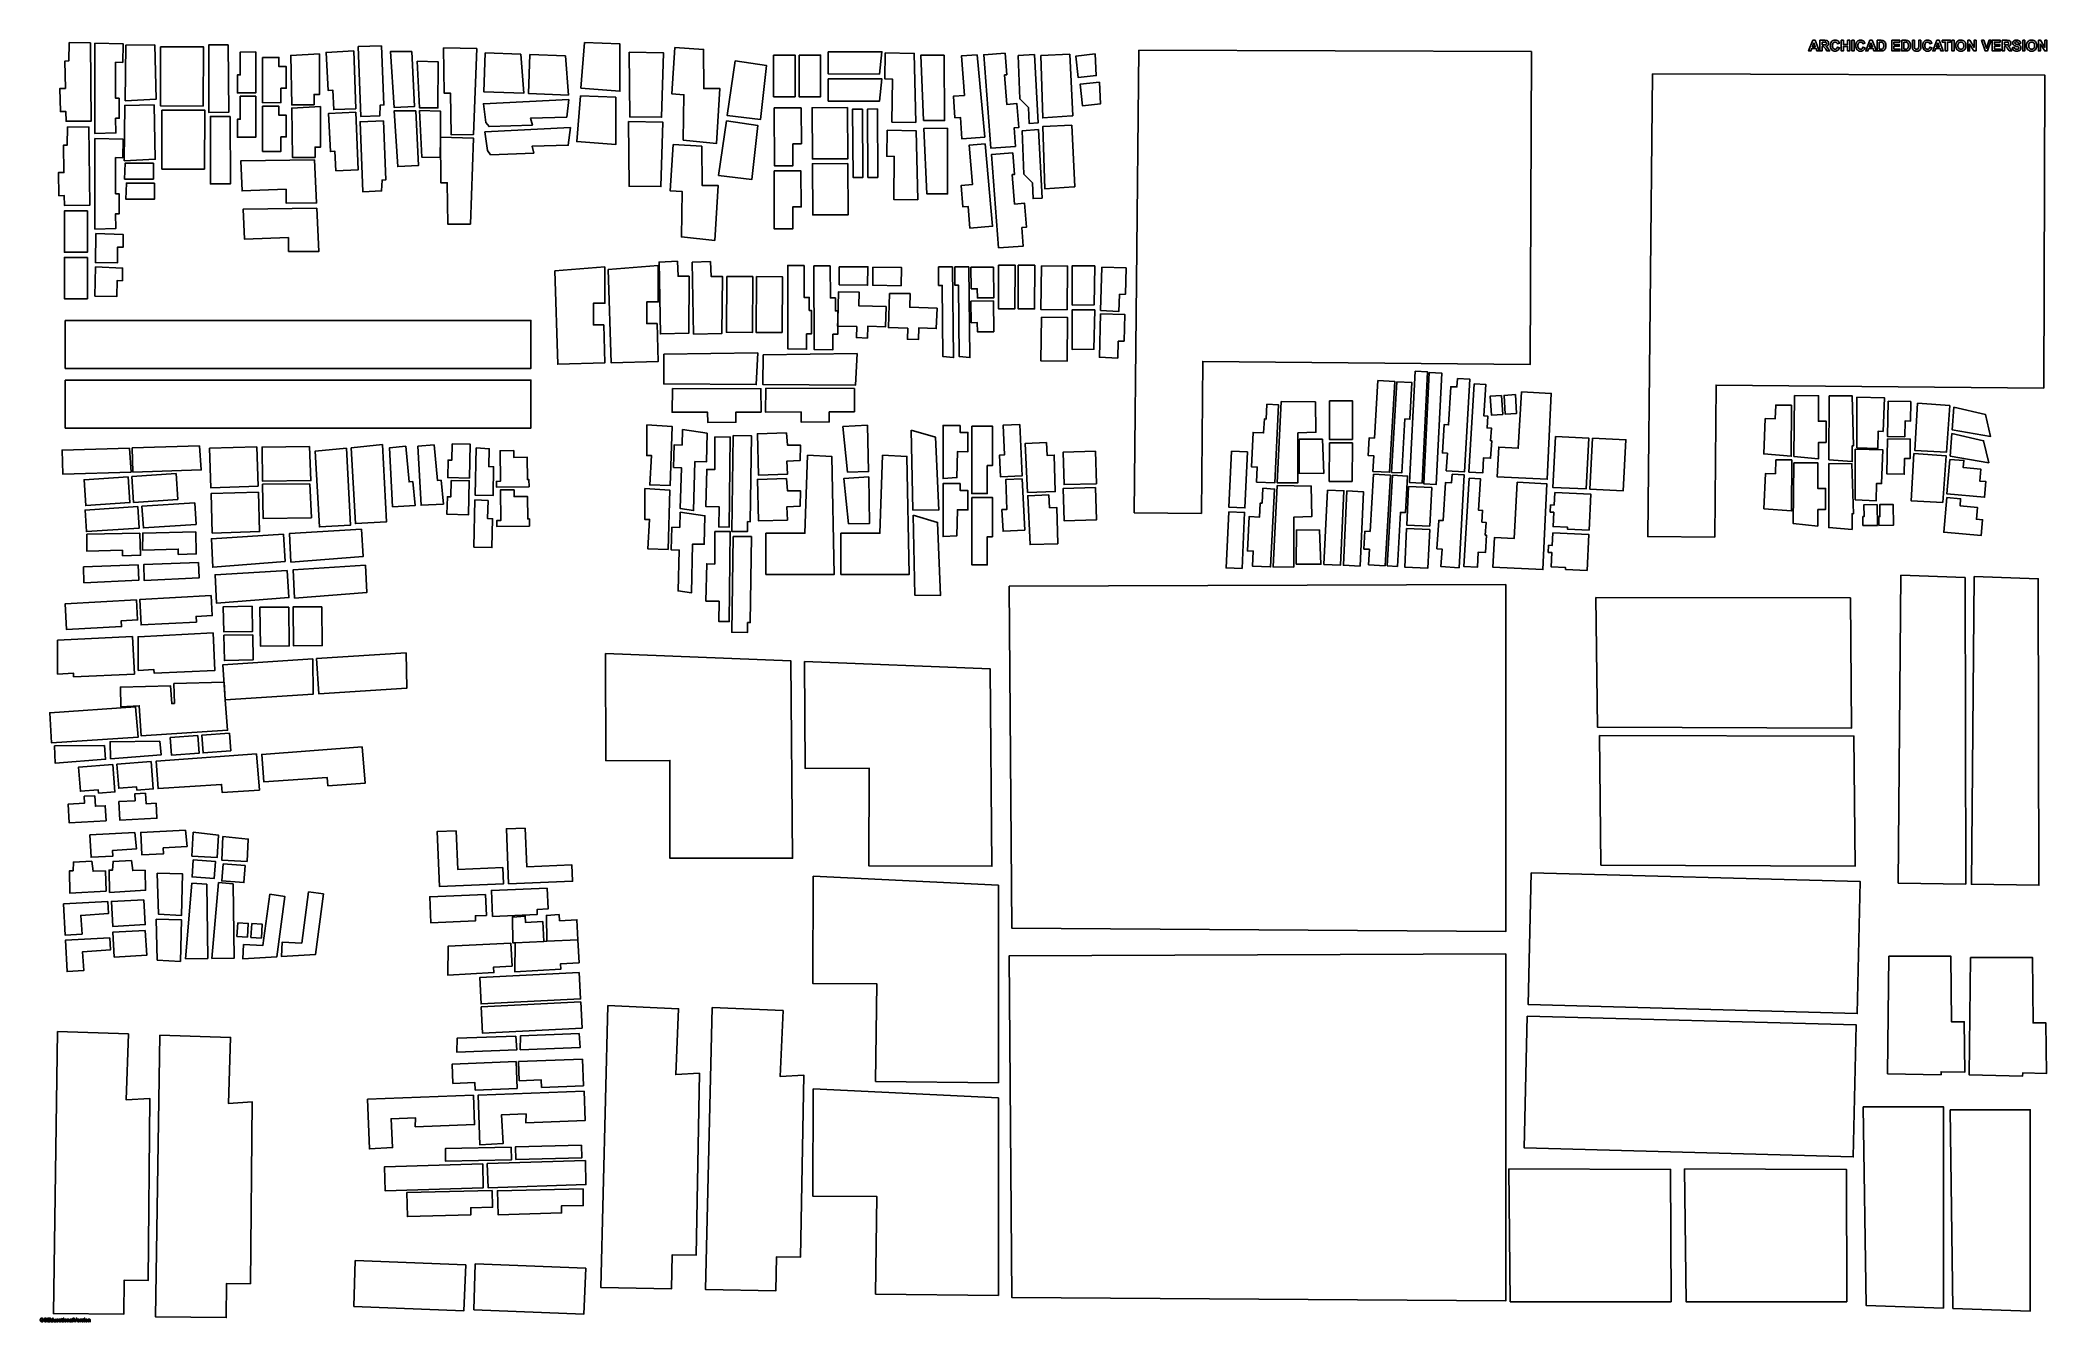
# Model space of a CAD drawing. Extents: x 109 to 667, y 182 to 538.
import ezdxf

# ---------------------------------------------------------------- set-up
doc = ezdxf.new("R2010")
doc.units = 0
doc.layers.add('Layer_1', color=7, linetype='CONTINUOUS')

msp = doc.modelspace()

# ---------------------------------------------------------------- linework, layer by layer
at = {"layer": 'Layer_1', "color": 7}
for points in [[(117.346566, 537.053025), (117.25341, 531.93611), (116.173029, 531.899731), (116.310833, 524.305639), (114.796092, 524.282469), (114.913503, 517.872948), (116.429344, 517.899957), (116.479506, 515.164829), (123.490411, 515.232618), (123.490964, 515.232618), (123.280951, 536.946655), (117.346566, 537.053025), (117.346566, 537.053025)], [(124.494727, 536.871669), (124.494727, 511.729648), (130.341465, 511.926442), (130.26099, 515.993292), (131.251522, 515.997158), (131.244356, 521.55671), (130.258786, 521.555073), (130.237839, 531.577801), (132.22938, 531.529851), (132.351748, 536.682072), (124.494727, 536.871669), (124.494727, 536.871669)], [(141.186627, 536.402051), (133.061162, 536.277478), (132.923909, 520.880365), (141.543263, 521.33954), (141.186627, 536.402051), (141.186627, 536.402051)], [(142.743258, 535.815), (142.759796, 519.432339), (154.561867, 519.408068), (154.679824, 535.815), (142.743258, 535.815), (142.743258, 535.815)], [(161.562299, 536.408655), (156.116293, 536.372841), (156.116293, 517.622137), (161.675298, 517.656315), (161.562299, 536.408655), (161.562299, 536.408655)], [(204.148091, 536.157308), (197.669104, 535.904295), (198.38789, 516.461837), (203.660264, 516.656966), (203.792005, 519.671014), (204.791907, 519.710695), (204.148091, 536.157308), (204.148091, 536.157308)], [(221.376874, 535.604999), (221.547201, 522.947417), (223.307782, 522.972224), (223.462121, 511.427586), (229.717311, 511.510813), (230.575004, 535.37733), (221.376874, 535.604999), (221.376874, 535.604999)], [(260.509299, 537.087766), (259.52924, 524.369563), (270.341879, 523.514091), (270.341879, 536.672702), (260.509299, 537.087766), (260.509299, 537.087766)], [(285.601183, 535.62704), (284.810171, 522.745148), (288.156056, 522.538985), (287.933355, 509.936549), (297.179999, 508.973014), (298.101087, 524.279167), (293.647254, 524.254924), (293.583331, 535.139219), (285.601183, 535.62704), (285.601183, 535.62704)], [(601.755659, 537.657714), (600.605829, 534.707617), (601.230359, 534.707617), (601.480605, 535.382862), (602.655779, 535.382862), (602.905489, 534.707617), (603.555362, 534.707617), (602.380725, 537.657714), (601.755659, 537.657714), (601.755659, 537.657714)], [(602.05552, 536.957662), (602.455683, 535.88279), (601.655329, 535.88279), (602.05552, 536.957662), (602.05552, 536.957662)], [(603.755458, 537.657714), (603.755458, 534.707617), (604.355744, 534.707617), (604.355744, 535.932969), (604.45551, 535.932969), (604.655605, 535.932969), (604.755371, 535.907597), (604.855701, 535.857983), (604.955466, 535.783025), (605.005617, 535.682695), (605.130755, 535.557585), (605.255864, 535.35749), (605.680862, 534.707617), (606.405694, 534.707617), (606.030874, 535.282532), (605.905765, 535.482627), (605.805435, 535.632544), (605.70567, 535.757681), (605.60534, 535.832639), (605.505574, 535.932969), (605.380437, 536.007927), (605.630683, 536.057542), (605.805435, 536.157844), (605.955352, 536.282981), (606.080489, 536.432926), (606.13064, 536.60765), (606.155447, 536.832553), (606.155447, 536.983033), (606.105832, 537.157757), (606.030874, 537.282895), (605.930544, 537.408004), (605.830779, 537.507769), (605.680862, 537.582756), (605.505574, 537.607563), (605.280671, 537.632907), (605.005617, 537.657714), (603.755458, 537.657714), (603.755458, 537.657714)], [(604.355744, 537.157757), (604.805522, 537.157757), (605.030425, 537.157757), (605.155562, 537.157757), (605.255864, 537.13295), (605.380437, 537.107606), (605.455423, 537.032648), (605.530381, 536.932854), (605.555725, 536.782938), (605.530381, 536.657801), (605.480767, 536.557499), (605.405808, 536.482512), (605.330822, 536.432926), (605.205713, 536.432926), (605.030425, 536.407554), (604.780714, 536.407554), (604.355744, 536.407554), (604.355744, 537.157757), (604.355744, 537.157757)], [(607.980522, 537.707865), (607.680661, 537.682521), (607.430414, 537.607563), (607.180704, 537.48299), (606.980637, 537.282895), (606.855499, 537.107606), (606.755734, 536.907511), (606.680747, 536.682608), (606.630596, 536.432926), (606.605789, 536.157844), (606.630596, 535.832639), (606.705555, 535.532778), (606.830692, 535.282532), (606.980637, 535.057629), (607.180704, 534.882905), (607.405607, 534.757768), (607.680661, 534.682809), (607.955714, 534.658002), (608.180617, 534.658002), (608.380713, 534.707617), (608.555437, 534.782575), (608.730725, 534.882905), (608.88067, 535.032821), (609.005779, 535.182766), (609.105544, 535.382862), (609.180531, 535.607736), (608.605616, 535.783025), (608.530629, 535.582929), (608.455671, 535.433013), (608.355341, 535.307875), (608.230768, 535.232917), (608.105659, 535.182766), (607.955714, 535.157959), (607.755619, 535.182766), (607.580359, 535.257724), (607.430414, 535.407641), (607.330649, 535.532778), (607.28047, 535.707502), (607.230883, 535.932969), (607.230883, 536.182651), (607.230883, 536.432926), (607.28047, 536.657801), (607.330649, 536.832553), (607.430414, 536.957662), (607.580359, 537.082799), (607.755619, 537.157757), (607.955714, 537.182565), (608.105659, 537.182565), (608.230768, 537.13295), (608.355341, 537.057992), (608.455671, 536.957662), (608.530629, 536.832553), (608.580808, 536.70798), (609.155723, 536.832553), (609.080765, 537.057992), (608.980435, 537.232715), (608.855862, 537.38266), (608.680574, 537.507769), (608.480478, 537.607563), (608.230768, 537.682521), (607.980522, 537.707865), (607.980522, 537.707865)], [(609.680487, 537.657714), (609.680487, 534.707617), (610.280746, 534.707617), (610.280746, 535.982584), (611.430576, 535.982584), (611.430576, 534.707617), (612.030862, 534.707617), (612.030862, 537.657714), (611.430576, 537.657714), (611.430576, 536.482512), (610.280746, 536.482512), (610.280746, 537.657714), (609.680487, 537.657714), (609.680487, 537.657714)], [(612.630584, 537.657714), (612.630584, 534.707617), (613.205499, 534.707617), (613.205499, 537.657714), (612.630584, 537.657714), (612.630584, 537.657714)], [(615.055381, 537.707865), (614.75552, 537.682521), (614.50581, 537.607563), (614.280371, 537.48299), (614.055468, 537.282895), (613.930895, 537.107606), (613.830565, 536.907511), (613.755607, 536.682608), (613.705456, 536.432926), (613.680649, 536.157844), (613.705456, 535.832639), (613.780414, 535.532778), (613.905552, 535.282532), (614.055468, 535.057629), (614.255564, 534.882905), (614.480466, 534.757768), (614.75552, 534.682809), (615.030574, 534.658002), (615.255477, 534.658002), (615.455544, 534.707617), (615.65564, 534.782575), (615.805584, 534.882905), (615.955501, 535.032821), (616.080638, 535.182766), (616.180404, 535.382862), (616.255362, 535.607736), (615.680447, 535.783025), (615.605489, 535.582929), (615.530531, 535.433013), (615.430765, 535.307875), (615.305628, 535.232917), (615.18049, 535.182766), (615.030574, 535.157959), (614.830478, 535.182766), (614.655755, 535.257724), (614.50581, 535.407641), (614.40548, 535.532778), (614.355894, 535.707502), (614.305714, 535.932969), (614.305714, 536.182651), (614.305714, 536.432926), (614.355894, 536.657801), (614.40548, 536.832553), (614.50581, 536.957662), (614.655755, 537.082799), (614.830478, 537.157757), (615.030574, 537.182565), (615.18049, 537.182565), (615.305628, 537.13295), (615.430765, 537.057992), (615.530531, 536.957662), (615.605489, 536.832553), (615.65564, 536.70798), (616.230555, 536.832553), (616.155596, 537.057992), (616.055831, 537.232715), (615.930694, 537.38266), (615.755405, 537.507769), (615.555874, 537.607563), (615.330435, 537.682521), (615.055381, 537.707865), (615.055381, 537.707865)], [(617.605852, 537.657714), (616.455458, 534.707617), (617.080552, 534.707617), (617.330798, 535.382862), (618.505435, 535.382862), (618.755682, 534.707617), (619.405555, 534.707617), (618.230381, 537.657714), (617.605852, 537.657714), (617.605852, 537.657714)], [(617.905713, 536.957662), (618.305904, 535.88279), (617.505522, 535.88279), (617.905713, 536.957662), (617.905713, 536.957662)], [(619.60565, 537.657714), (619.60565, 534.707617), (620.730701, 534.707617), (620.930768, 534.707617), (621.10552, 534.73296), (621.255437, 534.757768), (621.405381, 534.832726), (621.555862, 534.907712), (621.655628, 535.008014), (621.780765, 535.157959), (621.905874, 535.332683), (621.980832, 535.532778), (622.030447, 535.707502), (622.055819, 535.907597), (622.080626, 536.157844), (622.055819, 536.407554), (622.030447, 536.632993), (621.980832, 536.832553), (621.905874, 537.032648), (621.805544, 537.182565), (621.680435, 537.332509), (621.555862, 537.432811), (621.405381, 537.532577), (621.255437, 537.582756), (621.10552, 537.632907), (620.905425, 537.632907), (620.680522, 537.657714), (619.60565, 537.657714), (619.60565, 537.657714)], [(620.205372, 537.157757), (620.455619, 537.157757), (620.680522, 537.157757), (620.830466, 537.13295), (620.955576, 537.13295), (621.10552, 537.082799), (621.230629, 536.983033), (621.330423, 536.857896), (621.405381, 536.70798), (621.430725, 536.557499), (621.455532, 536.382747), (621.455532, 536.182651), (621.455532, 535.957777), (621.430725, 535.783025), (621.405381, 535.632544), (621.330423, 535.45782), (621.230629, 535.35749), (621.130864, 535.282532), (621.005755, 535.232917), (620.85581, 535.207573), (620.630371, 535.207573), (620.205372, 535.207573), (620.205372, 537.157757), (620.205372, 537.157757)], [(623.730413, 537.657714), (623.730413, 534.707617), (625.95565, 534.707617), (625.95565, 535.207573), (624.305864, 535.207573), (624.305864, 536.007927), (625.780362, 536.007927), (625.780362, 536.507884), (624.305864, 536.507884), (624.305864, 537.157757), (625.905499, 537.157757), (625.905499, 537.657714), (623.730413, 537.657714), (623.730413, 537.657714)], [(626.455607, 537.657714), (626.455607, 534.707617), (627.580629, 534.707617), (627.780725, 534.707617), (627.955477, 534.73296), (628.105393, 534.757768), (628.255874, 534.832726), (628.405819, 534.907712), (628.530392, 535.008014), (628.655501, 535.157959), (628.755831, 535.332683), (628.830789, 535.532778), (628.880404, 535.707502), (628.905747, 535.907597), (628.930555, 536.157844), (628.905747, 536.407554), (628.880404, 536.632993), (628.830789, 536.832553), (628.755831, 537.032648), (628.655501, 537.182565), (628.555735, 537.332509), (628.405819, 537.432811), (628.280682, 537.532577), (628.105393, 537.582756), (627.955477, 537.632907), (627.780725, 537.632907), (627.555822, 537.657714), (626.455607, 537.657714), (626.455607, 537.657714)], [(627.055894, 537.157757), (627.330383, 537.157757), (627.530478, 537.157757), (627.705767, 537.13295), (627.805532, 537.13295), (627.955477, 537.082799), (628.080586, 536.983033), (628.180916, 536.857896), (628.255874, 536.70798), (628.280682, 536.557499), (628.305489, 536.382747), (628.305489, 536.182651), (628.305489, 535.957777), (628.280682, 535.783025), (628.255874, 535.632544), (628.180916, 535.45782), (628.105393, 535.35749), (627.98082, 535.282532), (627.855683, 535.232917), (627.705767, 535.207573), (627.505671, 535.207573), (627.055894, 535.207573), (627.055894, 537.157757), (627.055894, 537.157757)], [(629.430511, 537.657714), (629.430511, 536.082886), (629.430511, 535.783025), (629.455883, 535.532778), (629.48069, 535.332683), (629.530841, 535.157959), (629.655414, 535.008014), (629.730372, 534.907712), (629.85551, 534.832726), (629.980619, 534.757768), (630.155907, 534.707617), (630.38081, 534.658002), (630.63052, 534.658002), (630.855423, 534.658002), (631.030683, 534.682809), (631.205435, 534.73296), (631.330544, 534.807919), (631.455682, 534.882905), (631.53064, 534.982671), (631.630405, 535.082972), (631.680584, 535.207573), (631.730735, 535.35749), (631.755543, 535.532778), (631.755543, 535.783025), (631.755543, 536.107693), (631.755543, 537.657714), (631.180628, 537.657714), (631.180628, 536.032735), (631.180628, 535.807832), (631.15582, 535.632544), (631.15582, 535.532778), (631.10567, 535.382862), (630.980532, 535.257724), (630.880767, 535.207573), (630.755629, 535.182766), (630.605713, 535.157959), (630.455768, 535.182766), (630.330659, 535.207573), (630.230894, 535.282532), (630.105756, 535.407641), (630.030798, 535.557585), (630.030798, 535.657915), (630.005426, 535.832639), (630.005426, 536.057542), (630.005426, 537.657714), (629.430511, 537.657714), (629.430511, 537.657714)], [(633.655575, 537.707865), (633.355714, 537.682521), (633.105468, 537.607563), (632.855758, 537.48299), (632.65569, 537.282895), (632.530553, 537.107606), (632.430788, 536.907511), (632.330458, 536.682608), (632.30565, 536.432926), (632.280843, 536.157844), (632.30565, 535.832639), (632.380637, 535.532778), (632.505746, 535.282532), (632.65569, 535.057629), (632.855758, 534.882905), (633.080661, 534.757768), (633.330907, 534.682809), (633.630768, 534.658002), (633.855671, 534.658002), (634.055767, 534.707617), (634.23049, 534.782575), (634.405779, 534.882905), (634.555723, 535.032821), (634.680832, 535.182766), (634.755819, 535.382862), (634.855584, 535.607736), (634.280669, 535.783025), (634.205683, 535.582929), (634.130725, 535.433013), (634.030423, 535.307875), (633.905822, 535.232917), (633.755905, 535.182766), (633.605425, 535.157959), (633.405894, 535.182766), (633.230605, 535.257724), (633.105468, 535.407641), (633.005702, 535.532778), (632.955552, 535.707502), (632.905372, 535.932969), (632.905372, 536.182651), (632.905372, 536.432926), (632.955552, 536.657801), (633.005702, 536.832553), (633.105468, 536.957662), (633.255413, 537.082799), (633.430701, 537.157757), (633.630768, 537.182565), (633.780713, 537.182565), (633.905822, 537.13295), (634.030423, 537.057992), (634.130725, 536.957662), (634.205683, 536.832553), (634.255862, 536.70798), (634.830777, 536.832553), (634.755819, 537.057992), (634.655489, 537.232715), (634.530916, 537.38266), (634.355628, 537.507769), (634.155532, 537.607563), (633.905822, 537.682521), (633.655575, 537.707865), (633.655575, 537.707865)], [(636.20551, 537.657714), (635.05568, 534.707617), (635.680746, 534.707617), (635.930456, 535.382862), (637.105629, 535.382862), (637.355904, 534.707617), (638.005777, 534.707617), (636.830575, 537.657714), (636.20551, 537.657714), (636.20551, 537.657714)], [(636.505907, 536.957662), (636.905562, 535.88279), (636.105744, 535.88279), (636.505907, 536.957662), (636.505907, 536.957662)], [(637.680544, 537.657714), (637.680544, 537.157757), (638.555885, 537.157757), (638.555885, 534.707617), (639.155607, 534.707617), (639.155607, 537.157757), (640.030383, 537.157757), (640.030383, 537.657714), (637.680544, 537.657714), (637.680544, 537.657714)], [(640.405767, 537.657714), (640.405767, 534.707617), (641.005489, 534.707617), (641.005489, 537.657714), (640.405767, 537.657714), (640.405767, 537.657714)], [(642.880714, 537.707865), (642.65584, 537.682521), (642.430937, 537.657714), (642.255649, 537.582756), (642.105704, 537.507769), (641.980595, 537.432811), (641.855457, 537.307702), (641.755692, 537.182565), (641.655926, 537.057992), (641.580404, 536.907511), (641.530789, 536.757566), (641.480638, 536.582842), (641.455831, 536.382747), (641.455831, 536.157844), (641.480638, 535.832639), (641.555596, 535.532778), (641.680734, 535.282532), (641.83065, 535.057629), (642.055553, 534.882905), (642.305799, 534.757768), (642.580853, 534.682809), (642.880714, 534.658002), (643.205947, 534.682809), (643.480437, 534.757768), (643.705904, 534.882905), (643.930779, 535.057629), (644.055916, 535.232917), (644.180489, 535.433013), (644.255447, 535.657915), (644.305626, 535.907597), (644.305626, 536.182651), (644.305626, 536.457705), (644.255447, 536.70798), (644.180489, 536.932854), (644.055916, 537.13295), (643.930779, 537.307702), (643.705904, 537.48299), (643.455629, 537.607563), (643.180575, 537.682521), (642.880714, 537.707865), (642.880714, 537.707865)], [(642.880714, 537.182565), (643.105617, 537.157757), (643.305713, 537.082799), (643.480437, 536.932854), (643.580767, 536.807745), (643.630917, 536.632993), (643.680532, 536.432926), (643.705904, 536.182651), (643.680532, 535.957777), (643.630917, 535.732874), (643.580767, 535.557585), (643.480437, 535.407641), (643.305713, 535.282532), (643.105617, 535.182766), (642.880714, 535.157959), (642.65584, 535.182766), (642.455744, 535.282532), (642.305799, 535.433013), (642.205469, 535.557585), (642.130511, 535.732874), (642.080897, 535.932969), (642.055553, 536.182651), (642.080897, 536.407554), (642.130511, 536.632993), (642.205469, 536.807745), (642.280456, 536.932854), (642.455744, 537.082799), (642.65584, 537.157757), (642.880714, 537.182565), (642.880714, 537.182565)], [(644.780747, 537.657714), (644.780747, 534.707617), (645.330883, 534.707617), (645.330883, 536.632993), (646.530864, 534.707617), (647.130586, 534.707617), (647.130586, 537.657714), (646.580478, 537.657714), (646.580478, 535.682695), (645.35569, 537.657714), (644.780747, 537.657714), (644.780747, 537.657714)], [(648.605649, 537.657714), (649.655713, 534.707617), (650.280779, 534.707617), (651.330843, 537.657714), (650.705777, 537.657714), (649.980917, 535.45782), (649.255522, 537.657714), (648.605649, 537.657714), (648.605649, 537.657714)], [(651.630704, 537.657714), (651.630704, 534.707617), (653.880777, 534.707617), (653.880777, 535.207573), (652.230426, 535.207573), (652.230426, 536.007927), (653.705489, 536.007927), (653.705489, 536.507884), (652.230426, 536.507884), (652.230426, 537.157757), (653.830626, 537.157757), (653.830626, 537.657714), (651.630704, 537.657714), (651.630704, 537.657714)], [(654.380734, 537.657714), (654.380734, 534.707617), (654.980456, 534.707617), (654.980456, 535.932969), (655.105565, 535.932969), (655.280853, 535.932969), (655.405426, 535.907597), (655.480949, 535.857983), (655.580714, 535.783025), (655.655701, 535.682695), (655.755466, 535.557585), (655.880575, 535.35749), (656.330917, 534.707617), (657.030405, 534.707617), (656.680958, 535.282532), (656.530477, 535.482627), (656.430683, 535.632544), (656.330917, 535.757681), (656.255959, 535.832639), (656.130822, 535.932969), (656.005713, 536.007927), (656.255959, 536.057542), (656.45549, 536.157844), (656.605435, 536.282981), (656.705765, 536.432926), (656.780723, 536.60765), (656.805531, 536.832553), (656.780723, 536.983033), (656.730544, 537.157757), (656.655586, 537.282895), (656.580628, 537.408004), (656.45549, 537.507769), (656.330917, 537.582756), (656.155629, 537.607563), (655.930755, 537.632907), (655.630893, 537.657714), (654.380734, 537.657714), (654.380734, 537.657714)], [(654.980456, 537.157757), (655.455605, 537.157757), (655.655701, 537.157757), (655.805617, 537.157757), (655.880575, 537.13295), (656.005713, 537.107606), (656.105478, 537.032648), (656.155629, 536.932854), (656.180437, 536.782938), (656.155629, 536.657801), (656.130822, 536.557499), (656.055864, 536.482512), (655.955562, 536.432926), (655.855768, 536.432926), (655.68048, 536.407554), (655.430798, 536.407554), (654.980456, 536.407554), (654.980456, 537.157757), (654.980456, 537.157757)], [(658.380895, 537.707865), (658.155456, 537.682521), (657.955897, 537.657714), (657.805416, 537.607563), (657.655499, 537.507769), (657.530926, 537.408004), (657.430596, 537.307702), (657.355638, 537.157757), (657.305487, 537.032648), (657.305487, 536.882703), (657.330831, 536.657801), (657.430596, 536.457705), (657.580541, 536.282981), (657.730457, 536.182651), (657.955897, 536.082886), (658.255758, 535.982584), (658.455853, 535.932969), (658.630605, 535.907597), (658.730907, 535.857983), (658.85548, 535.807832), (658.930466, 535.732874), (658.980617, 535.657915), (659.005425, 535.557585), (658.95581, 535.407641), (658.85548, 535.282532), (658.730907, 535.207573), (658.580426, 535.157959), (658.405702, 535.157959), (658.255758, 535.157959), (658.105841, 535.207573), (657.980704, 535.282532), (657.880938, 535.407641), (657.830787, 535.532778), (657.780637, 535.707502), (657.205693, 535.657915), (657.230501, 535.433013), (657.305487, 535.232917), (657.405789, 535.057629), (657.555734, 534.907712), (657.70565, 534.807919), (657.905746, 534.707617), (658.155456, 534.658002), (658.405702, 534.658002), (658.655949, 534.658002), (658.85548, 534.707617), (659.055575, 534.757768), (659.20552, 534.832726), (659.330629, 534.957863), (659.455767, 535.082972), (659.530725, 535.232917), (659.580904, 535.407641), (659.580904, 535.557585), (659.580904, 535.732874), (659.530725, 535.88279), (659.480574, 536.032735), (659.380808, 536.157844), (659.280478, 536.257638), (659.155905, 536.332596), (658.980617, 536.407554), (658.780522, 536.482512), (658.505468, 536.532691), (658.255758, 536.60765), (658.080469, 536.682608), (657.955897, 536.732787), (657.880938, 536.832553), (657.880938, 536.907511), (657.880938, 537.032648), (657.955897, 537.107606), (658.080469, 537.157757), (658.205607, 537.207908), (658.380895, 537.207908), (658.53084, 537.207908), (658.655949, 537.157757), (658.755714, 537.107606), (658.85548, 536.983033), (658.905659, 536.782938), (659.505917, 536.807745), (659.480574, 537.007841), (659.430959, 537.182565), (659.330629, 537.332509), (659.20552, 537.457618), (659.055575, 537.557948), (658.85548, 537.632907), (658.630605, 537.682521), (658.380895, 537.707865), (658.380895, 537.707865)], [(660.080832, 537.657714), (660.080832, 534.707617), (660.655747, 534.707617), (660.655747, 537.657714), (660.080832, 537.657714), (660.080832, 537.657714)], [(662.555808, 537.707865), (662.305562, 537.682521), (662.105466, 537.657714), (661.905907, 537.582756), (661.780798, 537.507769), (661.655661, 537.432811), (661.530551, 537.307702), (661.430758, 537.182565), (661.330456, 537.057992), (661.255469, 536.907511), (661.205883, 536.757566), (661.155704, 536.582842), (661.130897, 536.382747), (661.130897, 536.157844), (661.155704, 535.832639), (661.205883, 535.532778), (661.330456, 535.282532), (661.505744, 535.057629), (661.730619, 534.882905), (661.955522, 534.757768), (662.230575, 534.682809), (662.555808, 534.658002), (662.855669, 534.682809), (663.130723, 534.757768), (663.38097, 534.882905), (663.580501, 535.057629), (663.730445, 535.232917), (663.830747, 535.433013), (663.905734, 535.657915), (663.955884, 535.907597), (663.980692, 536.182651), (663.955884, 536.457705), (663.905734, 536.70798), (663.830747, 536.932854), (663.730445, 537.13295), (663.580501, 537.307702), (663.38097, 537.48299), (663.130723, 537.607563), (662.855669, 537.682521), (662.555808, 537.707865), (662.555808, 537.707865)], [(662.555808, 537.182565), (662.780683, 537.157757), (662.980779, 537.082799), (663.130723, 536.932854), (663.230489, 536.807745), (663.305447, 536.632993), (663.355626, 536.432926), (663.355626, 536.182651), (663.355626, 535.957777), (663.305447, 535.732874), (663.230489, 535.557585), (663.130723, 535.407641), (662.980779, 535.282532), (662.780683, 535.182766), (662.555808, 535.157959), (662.330905, 535.182766), (662.13081, 535.282532), (661.955522, 535.433013), (661.855756, 535.557585), (661.780798, 535.732874), (661.755426, 535.932969), (661.730619, 536.182651), (661.755426, 536.407554), (661.780798, 536.632993), (661.855756, 536.807745), (661.955522, 536.932854), (662.13081, 537.082799), (662.330905, 537.157757), (662.555808, 537.182565), (662.555808, 537.182565)], [(664.455841, 537.657714), (664.455841, 534.707617), (665.005949, 534.707617), (665.005949, 536.632993), (666.205958, 534.707617), (666.780872, 534.707617), (666.780872, 537.657714), (666.230765, 537.657714), (666.230765, 535.682695), (665.030756, 537.657714), (664.455841, 537.657714), (664.455841, 537.657714)], [(169.182299, 534.414924), (164.865732, 534.412158), (164.866836, 528.056091), (164.086313, 528.057756), (164.086867, 523.035075), (169.183952, 523.035639), (169.182299, 534.414924), (169.182299, 534.414924)], [(171.070213, 532.891912), (171.070213, 520.328056), (176.177221, 520.346259), (176.171159, 524.345856), (177.667157, 524.348057), (177.658888, 530.358516), (175.646401, 530.356879), (175.642543, 532.889711), (171.070213, 532.891912), (171.070213, 532.891912)], [(186.914343, 533.871421), (178.920069, 533.456356), (179.175833, 519.693056), (185.384171, 519.749839), (185.383068, 522.634884), (186.930881, 522.635985), (186.914343, 533.871421), (186.914343, 533.871421)], [(196.404065, 534.705952), (188.73556, 534.297491), (189.298901, 523.746698), (190.562839, 523.812851), (190.852227, 518.426922), (196.992764, 518.652361), (196.404065, 534.705952), (196.404065, 534.705952)], [(212.584991, 534.537832), (206.62084, 534.52516), (207.603106, 518.995769), (213.330233, 519.27579), (212.584991, 534.537832), (212.584991, 534.537832)], [(214.042954, 531.8942), (214.674096, 518.905374), (219.782208, 518.8767), (219.858276, 531.688601), (214.042954, 531.8942), (214.042954, 531.8942)], [(232.936962, 534.188921), (232.579773, 523.343741), (243.643214, 522.932544), (242.81584, 533.801401), (232.936962, 534.188921), (232.936962, 534.188921)], [(245.35584, 533.701099), (244.999204, 522.85592), (256.062095, 522.444723), (255.235271, 533.31358), (245.35584, 533.701099), (245.35584, 533.701099)], [(272.929834, 534.389016), (273.107877, 516.373643), (281.937241, 516.292052), (282.497275, 534.137641), (272.929834, 534.389016), (272.929834, 534.389016)], [(302.382907, 531.912403), (300.180275, 516.769967), (309.453363, 515.686827), (311.10315, 530.645141), (302.382907, 531.912403), (302.382907, 531.912403)], [(313.043428, 533.570459), (313.043428, 521.968473), (319.043952, 521.965707), (319.036247, 533.568794), (313.043428, 533.570459), (313.043428, 533.570459)], [(320.121025, 533.566592), (320.121025, 521.965171), (326.123214, 521.961869), (326.114945, 533.564927), (320.121025, 533.566592), (320.121025, 533.566592)], [(328.252016, 534.468941), (328.252016, 528.345481), (342.471162, 528.300269), (343.124337, 534.468377), (328.252016, 534.468941), (328.252016, 534.468941)], [(344.091174, 534.138741), (343.989207, 526.928302), (346.074999, 526.899092), (345.906314, 514.942691), (352.56611, 514.848965), (352.107499, 534.025203), (344.091174, 534.138741), (344.091174, 534.138741)], [(360.462264, 533.568257), (353.959017, 533.540148), (354.732391, 515.39467), (360.539988, 515.348386), (360.462264, 533.568257), (360.462264, 533.568257)], [(369.641118, 533.658653), (365.228066, 533.321313), (366.068129, 522.336123), (363.002264, 522.12282), (363.443236, 516.142136), (364.938139, 516.251271), (365.377446, 510.266185), (371.69547, 510.777148), (369.641118, 533.658653), (369.641118, 533.658653)], [(377.379059, 534.115599), (371.446325, 533.659189), (373.40204, 507.702478), (380.245393, 508.205172), (379.869444, 513.330384), (381.160414, 513.425747), (380.64612, 520.091046), (377.837134, 519.873847), (377.207073, 528.058856), (377.843202, 528.109007), (377.379059, 534.115599), (377.379059, 534.115599)], [(385.534294, 533.725907), (381.015436, 533.43265), (381.460275, 521.384188), (383.859164, 518.962693), (384.017349, 514.558474), (386.548544, 514.706217), (385.534294, 533.725907), (385.534294, 533.725907)], [(395.322212, 533.821806), (387.30315, 533.428783), (387.810275, 516.106858), (395.917531, 516.69611), (396.161174, 516.708217), (395.322212, 533.821806), (395.322212, 533.821806)], [(402.410307, 533.871957), (397.050287, 533.299808), (397.690254, 527.303686), (402.707403, 527.838921), (402.410307, 533.871957), (402.410307, 533.871957)], [(414.564038, 534.947393), (413.257123, 406.396272), (431.886528, 406.227051), (432.267415, 448.448483), (523.260403, 447.621121), (523.595541, 534.526797), (414.564038, 534.947393), (414.564038, 534.947393)], [(328.252016, 526.920033), (328.252016, 520.797137), (342.471162, 520.751389), (343.124337, 526.919497), (328.252016, 526.920033), (328.252016, 526.920033)], [(403.557371, 526.034787), (398.197351, 525.462638), (398.837318, 519.466516), (403.854495, 520.002287), (403.557371, 526.034787), (403.557371, 526.034787)], [(557.196524, 528.365886), (555.889581, 399.815301), (574.51955, 399.646081), (574.900437, 441.866412), (665.893961, 441.039049), (666.227435, 527.945855), (557.196524, 528.365886), (557.196524, 528.365886)], [(140.936926, 519.70299), (132.81091, 519.578417), (132.673659, 504.180768), (141.293011, 504.639915), (140.936926, 519.70299), (140.936926, 519.70299)], [(169.182299, 522.106282), (164.865182, 522.103516), (164.866285, 515.746912), (164.086313, 515.749113), (164.086313, 510.726433), (169.183402, 510.726997), (169.182299, 522.106282), (169.182299, 522.106282)], [(171.070213, 519.357917), (171.070213, 506.794626), (176.177221, 506.812264), (176.171159, 510.812426), (177.667157, 510.814627), (177.658888, 516.825085), (175.646401, 516.82342), (175.642543, 519.355716), (171.070213, 519.357917), (171.070213, 519.357917)], [(187.186092, 519.240513), (179.191818, 518.825448), (179.447031, 505.062148), (185.655367, 505.118931), (185.654817, 508.003976), (187.20263, 508.005641), (187.186092, 519.240513), (187.186092, 519.240513)], [(256.189978, 521.259615), (232.449135, 520.024893), (233.143116, 514.833528), (234.01183, 513.67986), (246.037144, 514.119731), (245.55924, 516.037403), (255.590256, 516.317424), (256.189978, 521.259615), (256.189978, 521.259615)], [(259.364978, 522.248493), (258.384917, 509.530855), (269.199209, 508.675354), (269.199209, 521.833965), (259.364978, 522.248493), (259.364978, 522.248493)], [(313.228086, 518.900407), (313.276035, 502.807672), (318.41502, 502.798867), (318.412254, 508.900257), (320.781396, 508.924528), (320.668931, 518.900407), (313.228086, 518.900407), (313.228086, 518.900407)], [(333.576195, 518.985299), (323.725962, 518.920247), (323.816386, 504.719841), (333.667155, 504.721506), (333.576195, 518.985299), (333.576195, 518.985299)], [(337.730139, 518.56857), (335.006045, 518.54983), (335.128417, 499.552747), (337.851974, 499.569285), (337.730139, 518.56857), (337.730139, 518.56857)], [(341.881346, 518.593377), (339.158353, 518.575202), (339.279059, 499.578119), (342.003181, 499.594657), (341.881346, 518.593377), (341.881346, 518.593377)], [(116.921579, 513.669361), (116.828423, 508.552447), (115.748042, 508.516604), (115.885846, 500.922512), (114.371105, 500.898806), (114.488515, 494.489285), (116.004356, 494.516858), (116.054519, 491.78173), (123.065424, 491.848955), (122.855964, 513.562992), (116.921579, 513.669361), (116.921579, 513.669361)], [(143.094382, 518.284146), (143.110367, 501.902021), (154.912991, 501.877778), (155.030951, 518.284146), (143.094382, 518.284146), (143.094382, 518.284146)], [(162.038549, 516.537896), (156.592543, 516.501518), (156.592543, 497.751379), (162.150997, 497.784992), (162.038549, 516.537896), (162.038549, 516.537896)], [(197.026938, 517.719165), (189.358433, 517.310141), (189.921774, 506.759348), (191.185712, 506.825472), (191.4751, 501.440108), (197.616187, 501.665011), (197.026938, 517.719165), (197.026938, 517.719165)], [(204.657965, 515.304275), (198.177877, 515.051262), (198.897764, 495.608804), (204.169034, 495.803933), (204.301879, 498.817981), (205.301231, 498.858226), (204.657965, 515.304275), (204.657965, 515.304275)], [(213.624032, 518.114926), (207.65878, 518.101689), (208.642147, 502.572299), (214.369274, 502.85232), (213.624032, 518.114926), (213.624032, 518.114926)], [(214.709924, 518.151304), (215.341066, 505.162478), (220.449179, 505.133804), (220.482252, 510.715962), (220.653129, 498.063912), (222.413157, 498.088183), (222.568049, 486.54408), (228.822139, 486.626743), (229.679829, 510.493825), (220.482252, 510.721466), (220.525246, 517.945705), (214.709924, 518.151304), (214.709924, 518.151304)], [(256.596223, 513.461025), (232.854279, 512.226839), (233.548811, 507.035502), (234.418075, 505.881806), (246.442839, 506.321678), (245.963831, 508.239349), (255.994847, 508.51937), (256.596223, 513.461025), (256.596223, 513.461025)], [(272.751241, 515.143888), (272.929834, 497.128514), (281.759202, 497.046924), (282.319249, 514.892512), (272.751241, 515.143888), (272.751241, 515.143888)], [(299.959239, 515.251922), (297.754914, 500.110023), (307.029103, 499.026882), (308.678353, 513.98466), (299.959239, 515.251922), (299.959239, 515.251922)], [(361.328235, 513.225651), (354.826089, 513.197542), (355.598333, 495.052093), (361.406495, 495.00578), (361.328235, 513.225651), (361.328235, 513.225651)], [(395.898255, 514.115865), (387.880266, 513.722842), (388.387391, 496.400917), (396.494111, 496.990141), (396.737189, 497.002276), (395.898255, 514.115865), (395.898255, 514.115865)], [(124.494727, 510.36595), (124.494727, 485.223901), (130.341465, 485.420695), (130.26099, 489.487574), (131.251522, 489.491412), (131.244356, 495.050964), (130.258786, 495.049327), (130.237839, 505.072082), (132.22938, 505.024104), (132.351748, 510.176861), (124.494727, 510.36595), (124.494727, 510.36595)], [(285.124933, 508.711197), (284.333921, 495.829304), (287.680342, 495.623141), (287.457105, 483.020141), (296.703184, 482.057171), (297.625374, 497.363323), (293.169903, 497.338516), (293.107081, 508.222811), (285.124933, 508.711197), (285.124933, 508.711197)], [(344.605467, 512.662308), (344.503472, 505.452405), (346.589292, 505.423195), (346.420072, 493.466794), (353.080403, 493.373068), (352.621228, 512.548742), (344.605467, 512.662308), (344.605467, 512.662308)], [(371.843214, 508.897492), (367.43019, 508.559615), (368.271325, 497.57499), (365.204359, 497.361658), (365.64536, 491.380974), (367.140234, 491.490138), (367.579005, 485.505023), (373.89703, 486.016014), (371.843214, 508.897492), (371.843214, 508.897492)], [(386.647209, 512.838697), (382.129452, 512.546004), (382.574262, 500.496978), (384.97205, 498.076047), (385.131365, 493.671828), (387.661431, 493.819007), (386.647209, 512.838697), (386.647209, 512.838697)], [(140.749513, 503.536398), (132.923909, 503.535269), (132.761301, 499.112339), (140.749513, 499.098538), (140.749513, 503.536398), (140.749513, 503.536398)], [(185.522525, 504.445888), (165.081257, 504.202245), (165.413091, 495.816604), (177.626368, 496.29452), (177.637391, 492.447577), (186.104608, 492.466316), (185.522525, 504.445888), (185.522525, 504.445888)], [(333.675424, 503.414563), (323.825191, 503.349511), (323.915051, 489.149104), (333.766356, 489.15077), (333.675424, 503.414563), (333.675424, 503.414563)], [(379.527137, 506.427511), (373.594431, 505.971101), (375.549017, 480.014361), (382.393471, 480.517084), (382.017551, 485.642296), (383.308492, 485.73763), (382.794198, 492.402929), (379.985212, 492.185759), (379.355179, 500.370768), (379.99128, 500.420919), (379.527137, 506.427511), (379.527137, 506.427511)], [(141.082448, 497.997787), (133.256843, 497.996658), (133.094786, 493.573728), (141.082448, 493.559927), (141.082448, 497.997787), (141.082448, 497.997787)], [(313.19721, 501.375084), (313.246261, 485.28235), (318.384144, 485.27298), (318.381379, 491.37437), (320.749957, 491.398613), (320.638056, 501.375084), (313.19721, 501.375084), (313.19721, 501.375084)], [(186.179022, 491.012223), (165.737203, 490.769145), (166.069035, 482.383504), (178.282311, 482.860855), (178.293338, 479.013912), (186.760555, 479.032651), (186.179022, 491.012223), (186.179022, 491.012223)], [(122.436489, 490.268624), (116.049007, 490.268087), (116.044045, 478.766431), (122.438142, 478.771398), (122.436489, 490.268624), (122.436489, 490.268624)], [(124.8012, 484.026658), (124.668909, 475.923268), (130.76039, 475.811367), (130.829842, 480.20235), (132.31592, 480.191879), (132.369387, 483.684915), (124.8012, 484.026658), (124.8012, 484.026658)], [(122.438693, 477.362489), (116.050658, 477.361388), (116.045699, 465.860268), (122.440347, 465.865235), (122.438693, 477.362489), (122.438693, 477.362489)], [(124.649066, 474.723824), (124.516224, 466.620941), (130.608256, 466.50904), (130.677708, 470.899487), (132.163785, 470.889016), (132.217252, 474.382617), (124.649066, 474.723824), (124.649066, 474.723824)], [(266.149886, 474.750832), (252.307216, 473.584436), (253.0938, 447.691112), (266.149886, 448.029016), (265.885302, 458.597448), (262.993075, 458.604081), (263.044891, 464.657521), (266.213276, 464.595771), (266.149886, 474.750832), (266.149886, 474.750832)], [(280.959937, 475.135021), (267.11727, 473.968653), (267.903852, 448.075301), (280.959937, 448.414306), (280.695354, 458.982202), (277.803129, 458.98937), (277.854942, 465.042275), (281.023327, 464.980525), (280.959937, 475.135021), (280.959937, 475.135021)], [(286.313343, 476.319593), (281.236097, 476.058848), (281.609268, 456.113131), (289.494947, 456.272981), (289.598042, 472.115469), (286.529976, 472.094529), (286.313343, 476.319593), (286.313343, 476.319593)], [(295.531877, 476.259508), (290.454079, 475.998763), (290.828334, 456.053046), (298.712917, 456.213461), (298.816013, 472.055384), (295.747947, 472.034443), (295.531877, 476.259508), (295.531877, 476.259508)], [(321.518363, 475.141625), (316.965329, 475.127853), (317.036985, 451.909008), (322.223919, 451.820277), (322.22502, 456.11203), (323.578247, 456.115332), (323.572179, 462.616914), (322.944348, 462.616914), (322.941046, 466.240054), (321.545372, 466.237289), (321.518363, 475.141625), (321.518363, 475.141625)], [(328.805962, 475.016516), (324.252927, 475.002716), (324.325148, 451.784435), (329.513183, 451.69514), (329.513183, 455.987457), (330.86641, 455.990195), (330.864209, 458.290419), (330.814058, 458.292084), (330.863108, 459.824466), (330.860342, 462.491805), (330.231974, 462.491805), (330.229209, 466.114917), (328.832971, 466.112179), (328.805962, 475.016516), (328.805962, 475.016516)], [(331.300214, 474.77341), (331.279273, 469.763429), (339.150084, 469.626185), (339.239379, 474.739797), (331.300214, 474.77341), (331.300214, 474.77341)], [(340.610245, 474.610822), (340.590405, 469.600813), (348.460115, 469.463004), (348.54941, 474.577181), (340.610245, 474.610822), (340.610245, 474.610822)], [(362.788396, 474.726561), (358.886335, 474.715555), (358.900136, 469.590343), (359.915459, 469.591443), (360.110051, 449.798973), (363.044174, 449.51232), (362.788396, 474.726561), (362.788396, 474.726561)], [(367.314422, 474.739233), (363.413462, 474.728226), (363.426162, 469.603014), (364.442049, 469.604115), (364.637177, 449.812181), (367.571301, 449.524992), (367.314422, 474.739233), (367.314422, 474.739233)], [(374.169346, 474.664839), (367.892103, 474.600351), (367.954389, 468.629573), (369.654326, 468.652716), (369.665361, 466.089037), (374.23547, 466.114381), (374.169346, 474.664839), (374.169346, 474.664839)], [(375.540212, 475.221015), (375.502168, 463.093164), (380.10812, 463.079391), (380.149465, 475.203912), (375.540212, 475.221015), (375.540212, 475.221015)], [(380.995031, 475.205013), (380.956452, 463.076625), (385.562403, 463.062853), (385.604313, 475.187374), (380.995031, 475.205013), (380.995031, 475.205013)], [(387.445361, 475.017053), (387.305351, 462.877094), (394.573138, 462.795504), (394.710382, 474.936591), (387.445361, 475.017053), (387.445361, 475.017053)], [(402.306111, 475.054532), (396.013459, 475.050693), (396.002424, 464.092513), (402.080136, 464.138261), (402.306111, 475.054532), (402.306111, 475.054532)], [(404.209474, 474.613559), (403.897477, 462.609745), (408.992351, 462.369969), (409.117488, 467.052008), (410.776108, 467.101058), (410.970136, 474.434433), (404.209474, 474.613559), (404.209474, 474.613559)], [(300.036934, 472.041584), (299.960339, 456.570077), (307.196122, 456.534263), (307.27331, 472.007971), (300.036934, 472.041584), (300.036934, 472.041584)], [(308.263289, 472.001367), (308.18723, 456.530396), (315.423012, 456.494018), (315.5002, 471.96719), (308.263289, 472.001367), (308.263289, 472.001367)], [(330.863108, 459.824466), (330.864209, 458.290419), (336.143203, 458.1234), (336.050042, 455.060301), (339.110403, 454.957233), (339.223405, 458.211058), (344.103309, 458.051207), (344.291269, 463.697853), (336.704346, 463.941495), (336.823952, 467.741025), (331.117221, 467.814318), (330.863108, 459.824466), (330.863108, 459.824466)], [(345.275181, 467.364541), (344.973118, 457.842306), (350.302264, 457.673058), (350.209103, 454.609959), (353.269464, 454.507427), (353.382466, 457.762353), (358.26237, 457.601401), (358.45033, 463.248612), (350.863407, 463.49169), (350.983012, 467.291219), (345.275181, 467.364541), (345.275181, 467.364541)], [(374.169346, 465.25778), (367.892103, 465.193292), (367.954389, 459.221978), (369.654326, 459.245148), (369.665361, 456.681978), (374.23547, 456.70735), (374.169346, 465.25778), (374.169346, 465.25778)], [(402.280203, 462.776228), (395.987551, 462.771797), (395.976516, 451.814209), (402.054228, 451.860494), (402.280203, 462.776228), (402.280203, 462.776228)], [(116.283824, 459.850374), (116.283271, 446.512072), (245.614911, 446.512072), (245.614911, 459.850374), (116.283824, 459.850374), (116.283824, 459.850374)], [(387.445361, 460.718546), (387.305351, 448.578023), (394.573138, 448.496997), (394.710382, 460.638056), (387.445361, 460.718546), (387.445361, 460.718546)], [(403.872134, 461.637405), (403.561238, 449.633055), (408.655575, 449.394379), (408.780148, 454.076389), (410.439304, 454.12544), (410.634432, 461.45825), (403.872134, 461.637405), (403.872134, 461.637405)], [(308.678353, 450.879348), (282.586034, 450.448282), (282.529251, 442.201015), (308.225245, 442.029028), (308.678353, 450.879348), (308.678353, 450.879348)], [(336.254004, 450.695226), (310.162221, 450.263088), (310.104902, 442.016357), (335.801461, 441.845471), (336.254004, 450.695226), (336.254004, 450.695226)], [(116.283271, 443.278088), (116.282721, 429.939221), (245.613811, 429.939221), (245.614911, 443.278088), (116.283271, 443.278088), (116.283271, 443.278088)], [(284.960115, 440.977299), (284.857019, 434.327438), (294.730395, 434.355011), (294.739228, 431.533325), (302.586304, 431.559233), (302.576398, 434.379254), (309.577372, 434.399094), (309.545424, 440.844457), (284.960115, 440.977299), (284.960115, 440.977299)], [(310.906356, 441.051185), (310.803289, 434.401324), (320.676099, 434.429433), (320.684933, 431.607211), (328.530908, 431.632018), (328.521002, 434.452011), (335.521976, 434.472416), (335.491101, 440.918343), (310.906356, 441.051185), (310.906356, 441.051185)], [(480.959581, 443.124305), (479.979508, 427.162211), (478.548557, 427.241036), (478.273503, 422.286145), (479.80645, 422.202917), (479.565545, 417.923271), (484.177564, 417.653185), (485.644357, 442.842082), (480.959581, 443.124305), (480.959581, 443.124305)], [(486.219272, 442.812308), (484.752507, 417.62341), (487.561493, 417.461358), (488.436269, 432.47702), (489.809336, 432.404263), (490.403555, 442.559296), (486.219272, 442.812308), (486.219272, 442.812308)], [(491.2855, 445.730429), (489.747614, 414.816089), (493.214206, 414.645204), (494.731687, 445.561209), (491.2855, 445.730429), (491.2855, 445.730429)], [(495.204635, 445.376015), (493.667286, 414.46111), (497.134442, 414.291325), (498.651387, 445.20733), (495.204635, 445.376015), (495.204635, 445.376015)], [(503.041269, 443.712992), (502.905661, 441.366455), (501.179251, 441.424339), (500.560253, 430.839369), (499.3327, 430.913226), (498.846515, 423.037449), (500.253224, 422.940985), (499.946194, 418.078183), (504.989251, 417.776121), (506.438406, 443.554242), (503.041269, 443.712992), (503.041269, 443.712992)], [(507.717211, 442.253367), (506.239411, 417.717136), (510.055479, 417.497201), (510.298557, 421.678153), (512.254272, 421.538143), (512.561302, 426.400973), (512.252635, 426.419176), (512.453267, 429.924348), (511.285234, 430.003173), (511.469356, 433.258098), (510.381248, 433.323122), (510.895542, 442.061004), (507.717211, 442.253367), (507.717211, 442.253367)], [(450.1075, 436.57641), (449.886463, 432.450011), (449.386535, 432.473153), (449.194144, 428.590961), (446.26939, 428.730407), (445.819613, 419.192171), (447.425288, 419.119978), (447.215286, 414.953334), (452.275446, 414.715195), (453.360224, 436.364179), (450.1075, 436.57641), (450.1075, 436.57641)], [(454.061377, 437.308975), (452.965564, 414.711893), (458.669529, 414.688186), (458.728514, 428.590396), (463.717582, 428.770087), (463.554401, 437.207008), (454.061377, 437.308975), (454.061377, 437.308975)], [(467.499444, 437.531112), (467.455361, 426.808332), (473.834571, 426.77139), (473.911194, 437.486464), (467.499444, 437.531112), (467.499444, 437.531112)], [(515.284295, 438.984105), (512.123632, 438.774103), (512.473672, 433.527084), (515.63267, 433.738186), (515.284295, 438.984105), (515.284295, 438.984105)], [(520.804731, 439.983482), (519.930491, 424.332256), (514.499378, 424.638185), (514.034699, 416.422329), (527.966656, 415.726143), (529.090606, 439.545247), (520.804731, 439.983482), (520.804731, 439.983482)], [(519.137305, 439.240983), (515.976642, 439.030982), (516.326654, 433.783963), (519.48568, 433.995065), (519.137305, 439.240983), (519.137305, 439.240983)], [(595.876378, 436.325063), (591.458415, 436.305195), (591.28973, 432.474254), (588.551836, 432.590022), (588.120798, 422.775067), (595.773875, 422.12906), (595.774411, 422.12906), (595.876378, 436.325063), (595.876378, 436.325063)], [(596.639817, 438.994039), (596.487699, 422.068975), (603.32442, 421.379393), (603.35473, 425.979305), (605.432817, 425.961101), (605.485734, 431.827147), (603.303479, 431.844221), (603.350864, 438.930087), (596.639817, 438.994039), (596.639817, 438.994039)], [(606.272852, 438.935054), (606.214432, 421.156155), (612.713812, 420.647393), (612.732551, 425.036174), (612.732551, 425.037275), (613.076524, 425.038376), (612.6686, 438.920181), (606.272852, 438.935054), (606.272852, 438.935054)], [(613.957368, 438.567404), (614.003652, 424.488268), (619.818418, 424.244061), (619.91378, 429.037973), (621.282445, 429.008226), (621.680435, 438.333131), (613.957368, 438.567404), (613.957368, 438.567404)], [(622.66985, 437.392202), (622.471419, 427.630192), (622.47252, 427.630192), (627.300637, 427.533164), (627.382763, 431.916978), (628.924515, 431.882265), (628.988438, 437.306209), (622.66985, 437.392202), (622.66985, 437.392202)], [(630.812412, 436.856431), (630.060544, 423.722063), (638.860713, 423.219369), (639.813749, 436.194959), (630.812412, 436.856431), (630.812412, 436.856431)], [(640.891951, 435.790365), (640.44381, 429.489444), (651.139581, 427.604284), (649.722402, 433.742053), (640.891951, 435.790365), (640.891951, 435.790365)], [(277.833996, 430.866378), (277.833996, 422.313153), (279.161874, 422.315355), (278.656961, 414.155181), (284.300308, 413.973261), (284.833877, 430.396195), (277.833996, 430.866378), (277.833996, 430.866378)], [(287.737125, 429.523056), (287.619157, 425.231303), (285.434164, 425.286957), (285.252243, 419.002009), (287.446098, 418.936421), (287.131335, 407.597353), (290.820065, 407.036239), (291.18828, 420.636358), (294.400223, 420.555332), (294.589283, 428.481261), (287.737125, 429.523056), (287.737125, 429.523056)], [(339.180959, 430.754476), (332.308396, 430.33611), (333.609271, 417.722075), (339.441111, 417.838407), (339.180959, 430.754476), (339.180959, 430.754476)], [(351.272967, 429.388013), (351.734316, 407.2264), (358.924379, 407.142072), (358.070007, 427.410256), (351.272967, 429.388013), (351.272967, 429.388013)], [(364.89019, 430.700459), (360.155235, 430.678954), (360.155235, 415.932307), (363.960267, 416.170417), (364.130052, 423.397395), (367.023394, 423.365419), (367.016226, 428.714433), (364.900096, 428.703963), (364.89019, 430.700459), (364.89019, 430.700459)], [(368.124174, 430.48216), (368.124174, 411.748023), (372.421431, 411.745258), (372.421995, 419.533942), (373.824273, 419.536143), (373.824273, 430.479959), (368.124174, 430.48216), (368.124174, 430.48216)], [(381.452006, 430.90936), (376.842188, 430.754476), (377.189998, 422.461997), (375.796526, 422.389241), (376.107422, 416.376016), (382.111248, 416.686912), (381.452006, 430.90936), (381.452006, 430.90936)], [(134.090282, 424.398973), (115.381483, 423.8461), (115.576062, 417.158195), (134.564325, 417.719338), (134.090282, 424.398973), (134.090282, 424.398973)], [(153.576293, 424.974424), (134.867494, 424.421015), (135.062075, 417.734211), (154.050339, 418.294253), (153.576293, 424.974424), (153.576293, 424.974424)], [(169.524603, 424.773228), (156.348906, 424.34219), (156.707746, 413.376305), (169.848168, 413.807371), (169.524603, 424.773228), (169.524603, 424.773228)], [(184.104798, 424.820077), (170.948945, 424.639285), (171.080133, 415.155067), (184.526478, 415.349094), (184.104798, 424.820077), (184.104798, 424.820077)], [(194.404809, 424.382971), (185.690645, 423.486154), (186.863631, 402.469968), (195.508893, 402.953386), (194.404809, 424.382971), (194.404809, 424.382971)], [(204.430863, 425.33437), (195.716149, 424.438089), (196.889135, 403.421367), (205.534948, 403.904221), (204.430863, 425.33437), (204.430863, 425.33437)], [(210.844804, 424.916004), (206.365076, 424.486039), (207.208988, 408.100075), (213.436066, 408.419241), (212.795004, 415.059167), (211.801162, 414.964369), (210.844804, 424.916004), (210.844804, 424.916004)], [(218.73986, 425.320034), (214.260133, 424.890096), (215.104045, 408.504105), (221.331123, 408.82327), (220.690061, 415.463197), (219.696218, 415.367298), (218.73986, 425.320034), (218.73986, 425.320034)], [(223.745997, 425.523431), (223.646229, 421.024978), (222.645771, 421.04702), (222.537183, 416.179251), (228.552044, 416.044179), (228.744968, 425.488153), (223.745997, 425.523431), (223.745997, 425.523431)], [(230.405228, 424.455192), (230.111982, 411.304285), (235.109852, 411.194049), (235.286241, 419.19107), (233.936866, 419.221381), (234.047108, 424.218153), (230.405228, 424.455192), (230.405228, 424.455192)], [(296.737361, 427.460971), (296.68611, 418.414959), (294.471315, 418.464037), (294.269018, 408.114412), (297.903193, 408.063133), (297.818301, 402.476036), (300.73535, 402.435226), (301.020309, 427.442232), (296.737361, 427.460971), (296.737361, 427.460971)], [(301.812423, 427.900278), (301.435938, 401.246252), (305.776205, 401.180128), (305.821389, 403.952171), (306.564988, 403.940063), (306.886355, 427.820353), (301.812423, 427.900278), (301.812423, 427.900278)], [(316.626323, 428.632306), (308.54331, 428.386463), (308.818363, 416.895277), (316.901377, 417.090405), (316.691376, 420.716284), (320.479306, 420.936219), (320.53719, 425.151378), (316.892007, 425.200964), (316.626323, 428.632306), (316.626323, 428.632306)], [(388.857009, 425.950066), (382.957351, 425.676113), (383.611118, 412.080961), (391.306077, 412.3064), (391.006216, 422.418451), (389.013021, 422.341263), (388.857009, 425.950066), (388.857009, 425.950066)], [(459.081291, 426.870054), (459.021206, 417.381997), (465.870627, 417.340087), (465.50958, 426.830374), (459.081291, 426.870054), (459.081291, 426.870054)], [(467.451495, 425.86794), (467.407411, 415.145161), (473.786621, 415.108218), (473.863245, 425.824393), (467.451495, 425.86794), (467.451495, 425.86794)], [(530.260276, 427.613089), (529.499602, 413.468902), (538.793631, 413.018023), (539.529526, 427.179285), (530.260276, 427.613089), (530.260276, 427.613089)], [(540.551453, 427.114233), (539.790243, 412.970074), (549.084272, 412.519167), (549.819602, 426.679329), (540.551453, 427.114233), (540.551453, 427.114233)], [(613.519697, 424.085311), (613.565446, 410.006176), (619.380747, 409.761997), (619.475574, 414.555344), (620.844803, 414.525034), (621.242765, 423.851039), (613.519697, 424.085311), (613.519697, 424.085311)], [(622.528739, 426.984157), (622.330873, 417.222147), (627.159526, 417.125119), (627.241652, 421.508933), (628.783404, 421.47422), (628.847892, 426.898164), (622.528739, 426.984157), (622.528739, 426.984157)], [(640.371589, 428.477395), (639.924549, 422.176473), (650.619784, 420.290213), (649.202605, 426.427982), (640.371589, 428.477395), (640.371589, 428.477395)], [(240.845246, 423.686249), (237.06887, 423.650971), (237.148798, 415.152329), (236.050225, 415.142959), (236.038098, 413.538357), (245.112203, 413.622148), (245.094014, 415.621947), (244.653042, 415.617008), (244.594063, 421.836903), (240.863988, 421.801089), (240.845246, 423.686249), (240.845246, 423.686249)], [(322.455426, 422.448197), (321.752072, 400.720952), (310.914089, 400.720416), (310.912424, 389.285985), (329.899037, 389.285985), (329.232061, 422.055202), (322.455426, 422.448197), (322.455426, 422.448197)], [(343.293021, 422.445995), (342.590203, 400.719315), (331.752221, 400.718186), (331.75002, 389.284884), (350.737169, 389.284884), (350.070193, 422.052973), (343.293021, 422.445995), (343.293021, 422.445995)], [(402.511174, 423.483388), (393.529113, 423.257949), (393.765051, 414.258249), (402.729444, 414.493058), (402.511174, 423.483388), (402.511174, 423.483388)], [(440.305245, 423.521431), (439.569378, 407.924251), (443.977436, 407.764372), (444.707262, 423.311966), (440.305245, 423.521431), (440.305245, 423.521431)], [(595.945833, 421.102138), (591.527841, 421.082298), (591.358621, 417.251357), (588.620755, 417.367096), (588.189689, 407.552169), (595.842765, 406.906134), (595.843866, 406.906134), (595.945833, 421.102138), (595.945833, 421.102138)], [(596.45959, 420.329329), (596.307444, 403.404265), (603.144729, 402.714147), (603.174475, 407.31403), (605.252562, 407.296391), (605.305478, 413.162973), (603.12376, 413.178975), (603.170637, 420.265405), (596.45959, 420.329329), (596.45959, 420.329329)], [(606.227668, 420.053174), (606.168683, 402.274275), (612.6686, 401.766049), (612.687368, 406.155395), (613.030747, 406.155931), (612.622852, 420.038301), (606.227668, 420.053174), (606.227668, 420.053174)], [(629.788821, 422.906272), (629.036388, 409.771903), (637.835456, 409.269209), (638.788492, 422.245364), (629.788821, 422.906272), (629.788821, 422.906272)], [(639.843523, 421.250417), (639.031598, 411.631155), (649.466652, 410.729371), (649.827699, 415.08341), (648.117827, 415.223421), (648.394518, 418.552232), (643.560926, 418.970034), (643.720777, 420.952221), (639.843523, 421.250417), (639.843523, 421.250417)], [(133.751285, 416.417926), (121.479027, 415.605973), (121.953623, 408.415374), (134.226432, 409.233931), (133.751285, 416.417926), (133.751285, 416.417926)], [(147.059824, 417.299306), (134.787569, 416.487353), (135.262165, 409.296218), (147.534974, 410.115311), (147.059824, 417.299306), (147.059824, 417.299306)], [(184.254179, 414.493058), (171.098325, 414.312266), (171.229513, 404.828047), (184.675858, 405.022075), (184.254179, 414.493058), (184.254179, 414.493058)], [(223.518896, 415.355162), (223.419127, 410.856145), (222.419222, 410.879315), (222.310081, 406.010982), (228.324942, 405.87591), (228.517867, 415.320449), (223.518896, 415.355162), (223.518896, 415.355162)], [(240.948325, 412.777147), (237.171949, 412.742405), (237.251874, 404.243227), (236.153301, 404.233292), (236.141174, 402.629254), (245.215282, 402.711945), (245.215282, 402.713046), (245.19709, 404.713409), (244.757221, 404.707905), (244.697139, 410.928365), (240.967064, 410.891987), (240.948325, 412.777147), (240.948325, 412.777147)], [(277.256874, 413.116124), (277.256874, 404.562928), (278.585302, 404.565129), (278.079839, 396.404391), (283.724292, 396.221935), (284.257297, 412.645405), (277.256874, 413.116124), (277.256874, 413.116124)], [(316.626323, 415.944414), (308.54331, 415.698034), (308.818363, 404.207384), (316.901377, 404.401977), (316.691376, 408.028419), (320.479306, 408.247254), (320.53719, 412.462949), (316.892007, 412.5131), (316.626323, 415.944414), (316.626323, 415.944414)], [(339.47145, 416.373251), (332.598323, 415.955449), (333.898098, 403.341442), (339.729966, 403.457181), (339.47145, 416.373251), (339.47145, 416.373251)], [(364.89019, 414.55811), (360.155235, 414.536069), (360.155235, 399.789957), (363.960267, 400.026968), (364.130052, 407.255074), (367.023394, 407.223098), (367.016226, 412.572084), (364.900096, 412.56215), (364.89019, 414.55811), (364.89019, 414.55811)], [(382.15203, 415.80827), (377.542212, 415.653386), (377.890051, 407.360343), (376.496014, 407.288122), (376.807446, 401.274926), (382.811301, 401.586358), (382.15203, 415.80827), (382.15203, 415.80827)], [(402.511174, 413.412147), (393.529113, 413.187244), (393.765051, 404.187008), (402.729444, 404.422353), (402.511174, 413.412147), (402.511174, 413.412147)], [(448.973108, 413.213152), (448.752636, 409.088418), (448.252114, 409.110995), (448.061389, 405.229339), (445.136099, 405.368249), (444.686321, 395.828912), (446.292561, 395.757256), (446.082531, 391.591176), (451.142155, 391.351936), (452.226396, 413.002021), (448.973108, 413.213152), (448.973108, 413.213152)], [(452.928621, 413.947353), (451.832273, 391.349199), (457.536238, 391.326028), (457.595222, 405.228239), (462.584262, 405.407393), (462.421674, 413.844285), (452.928621, 413.947353), (452.928621, 413.947353)], [(466.894219, 412.736337), (465.919113, 392.070192), (470.539401, 391.846954), (471.497432, 412.523034), (466.894219, 412.736337), (466.894219, 412.736337)], [(479.73533, 417.178035), (478.755285, 401.217042), (477.324305, 401.296431), (477.049251, 396.341004), (478.582198, 396.258313), (478.341321, 391.978131), (482.95334, 391.708044), (484.42067, 416.896914), (479.73533, 417.178035), (479.73533, 417.178035)], [(484.995585, 416.867139), (483.528255, 391.67827), (486.337241, 391.515117), (487.212582, 406.532416), (488.585649, 406.459094), (489.179304, 416.614155), (484.995585, 416.867139), (484.995585, 416.867139)], [(489.473661, 413.718047), (488.968201, 403.006303), (495.340243, 402.695407), (495.877679, 413.397245), (489.473661, 413.718047), (489.473661, 413.718047)], [(501.546366, 417.093143), (501.409658, 414.747171), (499.684377, 414.803954), (499.06425, 404.218955), (497.836696, 404.293377), (497.351612, 396.417063), (498.758321, 396.321164), (498.450191, 391.458334), (503.494377, 391.156272), (504.942402, 416.934957), (501.546366, 417.093143), (501.546366, 417.093143)], [(506.245479, 416.051912), (504.767679, 391.517319), (508.583746, 391.297383), (508.82626, 395.478336), (510.78254, 395.337225), (511.089569, 400.200055), (510.780338, 400.219359), (510.981535, 403.72343), (509.814602, 403.802254), (509.997595, 407.05718), (508.909516, 407.123333), (509.423245, 415.860086), (506.245479, 416.051912), (506.245479, 416.051912)], [(519.620724, 414.880013), (518.746484, 399.229379), (513.314271, 399.53528), (512.850692, 391.318888), (526.782649, 390.623239), (527.90547, 414.442371), (519.620724, 414.880013), (519.620724, 414.880013)], [(136.447278, 408.130951), (121.772826, 407.158046), (122.16474, 401.169093), (136.821553, 402.143098), (136.447278, 408.130951), (136.447278, 408.130951)], [(152.252273, 409.17935), (137.578371, 408.205909), (137.969734, 402.216956), (152.626548, 403.190961), (152.252273, 409.17935), (152.252273, 409.17935)], [(169.937463, 412.168055), (156.762317, 411.736989), (157.121159, 400.771103), (170.261578, 401.202169), (169.937463, 412.168055), (169.937463, 412.168055)], [(230.086074, 410.01611), (229.792278, 396.864103), (234.790145, 396.754403), (234.967088, 404.750888), (233.617159, 404.781199), (233.727954, 409.777971), (230.086074, 410.01611), (230.086074, 410.01611)], [(368.124174, 410.686388), (368.124174, 391.952223), (372.421431, 391.948921), (372.421995, 399.739242), (373.824273, 399.740907), (373.824273, 410.685287), (368.124174, 410.686388), (368.124174, 410.686388)], [(389.552094, 411.436027), (383.652436, 411.162074), (384.306175, 397.566893), (392.001162, 397.79236), (391.701301, 407.904383), (389.708106, 407.827223), (389.552094, 411.436027), (389.552094, 411.436027)], [(472.321493, 412.484454), (471.346387, 391.819381), (475.966675, 391.596143), (476.924679, 412.271122), (472.321493, 412.484454), (472.321493, 412.484454)], [(530.066248, 412.056154), (529.900329, 408.560888), (528.902646, 408.608301), (528.808383, 406.61124), (529.806632, 406.564391), (529.618672, 402.569169), (533.61333, 402.379008), (533.590724, 401.880152), (539.582414, 401.597929), (540.053725, 411.585971), (530.066248, 412.056154), (530.066248, 412.056154)], [(619.656366, 408.683259), (615.956602, 408.657351), (615.991879, 405.34014), (615.681548, 405.336273), (615.688716, 402.8911), (619.709847, 402.921411), (619.656366, 408.683259), (619.656366, 408.683259)], [(624.075458, 408.714135), (620.376794, 408.688227), (620.411536, 405.371015), (620.10174, 405.367148), (620.108373, 402.921947), (624.129475, 402.952286), (624.076558, 408.714135), (624.075458, 408.714135), (624.075458, 408.714135)], [(638.946706, 410.620235), (638.134753, 401.000973), (648.569806, 400.100289), (648.930853, 404.454329), (647.220445, 404.594339), (647.497701, 407.922021), (642.663544, 408.340416), (642.823395, 410.322011), (638.946706, 410.620235), (638.946706, 410.620235)], [(198.612234, 401.850942), (178.562329, 400.61732), (178.952039, 392.710131), (199.052103, 394.294893), (198.612234, 401.850942), (198.612234, 401.850942)], [(287.117027, 406.614006), (287.000159, 402.322225), (284.814037, 402.377907), (284.632145, 396.092959), (286.825971, 396.027371), (286.512337, 384.688303), (290.201067, 384.12716), (290.569282, 397.727308), (293.780096, 397.645181), (293.969157, 405.572211), (287.117027, 406.614006), (287.117027, 406.614006)], [(351.814241, 405.719362), (352.275082, 383.557213), (359.465117, 383.472885), (358.610181, 403.741069), (351.814241, 405.719362), (351.814241, 405.719362)], [(439.515361, 406.703301), (438.779495, 391.106121), (443.188116, 390.947371), (443.918479, 406.494372), (439.515361, 406.703301), (439.515361, 406.703301)], [(458.315651, 401.651411), (458.255566, 392.163325), (465.104422, 392.120907), (464.743375, 401.611166), (458.315651, 401.651411), (458.315651, 401.651411)], [(488.922425, 402.044433), (488.417529, 391.332096), (494.789571, 391.021228), (495.32647, 401.723067), (488.922425, 402.044433), (488.922425, 402.044433)], [(137.01448, 400.751263), (122.309158, 400.437093), (122.282147, 395.714273), (132.146697, 395.993194), (132.188037, 394.493324), (137.186458, 394.633899), (137.01448, 400.751263), (137.01448, 400.751263)], [(152.506383, 401.081999), (137.801061, 400.768365), (137.774053, 396.04501), (147.638603, 396.323902), (147.679943, 394.825161), (152.678364, 394.965171), (152.506383, 401.081999), (152.506383, 401.081999)], [(176.90262, 400.434327), (156.853819, 399.202371), (157.244078, 391.295182), (177.342492, 392.87938), (176.90262, 400.434327), (176.90262, 400.434327)], [(296.737361, 401.226977), (296.68611, 392.179864), (294.471315, 392.230043), (294.269018, 381.879317), (297.903193, 381.829166), (297.818301, 376.24094), (300.73535, 376.20126), (301.020309, 401.208237), (296.737361, 401.226977), (296.737361, 401.226977)], [(301.812423, 399.866016), (301.435938, 373.213119), (305.776205, 373.146966), (305.821389, 375.919038), (306.564988, 375.906902), (306.886355, 399.786091), (301.812423, 399.866016), (301.812423, 399.866016)], [(529.537646, 400.859297), (529.372263, 397.362959), (528.37458, 397.410344), (528.280317, 395.413312), (529.278566, 395.365898), (529.090606, 391.37124), (533.085264, 391.18218), (533.062658, 390.683324), (539.054377, 390.400001), (539.525659, 400.388015), (529.537646, 400.859297), (529.537646, 400.859297)], [(136.567443, 391.972063), (121.340673, 391.382275), (121.433826, 386.976956), (136.699184, 387.645032), (136.567443, 391.972063), (136.567443, 391.972063)], [(153.297378, 392.6214), (138.071159, 392.029947), (138.163762, 387.626293), (153.42967, 388.293268), (153.297378, 392.6214), (153.297378, 392.6214)], [(177.946622, 390.418204), (157.897821, 389.18622), (158.288081, 381.27793), (178.386491, 382.862128), (177.946622, 390.418204), (177.946622, 390.418204)], [(199.656236, 391.834254), (179.606331, 390.600096), (179.996041, 382.692907), (200.096105, 384.279306), (199.656236, 391.834254), (199.656236, 391.834254)], [(516.458395, 386.515043), (378.523386, 385.977042), (379.246044, 290.981156), (516.458395, 290.056229), (516.458395, 386.515043), (516.458395, 386.515043)], [(626.223536, 389.06001), (625.492636, 303.526808), (644.246642, 303.242949), (644.061419, 388.393034), (626.223536, 389.06001), (626.223536, 389.06001)], [(646.568907, 388.75188), (645.837444, 303.219243), (664.591449, 302.934819), (664.406791, 388.086004), (646.568907, 388.75188), (646.568907, 388.75188)], [(136.018433, 382.211154), (116.231458, 381.078963), (116.592505, 374.018976), (131.930069, 374.798954), (131.84849, 376.40906), (136.34806, 376.635064), (136.018433, 382.211154), (136.018433, 382.211154)], [(156.774994, 383.439244), (136.988019, 382.307053), (137.349066, 375.247095), (152.68663, 376.027072), (152.605051, 377.63715), (157.104621, 377.863154), (156.774994, 383.439244), (156.774994, 383.439244)], [(168.195624, 380.468206), (160.185915, 380.321027), (160.325372, 373.313985), (168.324058, 373.474372), (168.195624, 380.468206), (168.195624, 380.468206)], [(178.383736, 380.233933), (170.372373, 380.157874), (170.474899, 369.365076), (178.485712, 369.441134), (178.383736, 380.233933), (178.383736, 380.233933)], [(187.574148, 380.321027), (179.562785, 380.246069), (179.665313, 369.452169), (187.676673, 369.528228), (187.574148, 380.321027), (187.574148, 380.321027)], [(541.514451, 382.901272), (541.902507, 346.894232), (612.546793, 346.603204), (612.210553, 382.748025), (541.514451, 382.901272), (541.514451, 382.901272)], [(134.967816, 372.039018), (114.135738, 370.97902), (114.145658, 361.597361), (118.526167, 361.859178), (118.564202, 360.863131), (135.471627, 361.623269), (134.967816, 372.039018), (134.967816, 372.039018)], [(157.348258, 373.044999), (136.51618, 371.985001), (136.526103, 362.603313), (140.906609, 362.865131), (140.944644, 361.869084), (157.85207, 362.629221), (157.348258, 373.044999), (157.348258, 373.044999)], [(168.341146, 372.516369), (160.331437, 372.370291), (160.470894, 365.363249), (168.469027, 365.5231), (168.341146, 372.516369), (168.341146, 372.516369)], [(185.006589, 365.832895), (160.084493, 364.212319), (160.720593, 354.42107), (185.112422, 355.990931), (185.006589, 365.832895), (185.006589, 365.832895)], [(211.016784, 367.506924), (186.095238, 365.886348), (186.731339, 356.096229), (211.123168, 357.66609), (211.016784, 367.506924), (211.016784, 367.506924)], [(266.33234, 367.313997), (266.475102, 337.540117), (284.261164, 337.62501), (284.202179, 310.491968), (318.351068, 310.41701), (317.832936, 365.284989), (266.33234, 367.313997), (266.33234, 367.313997)], [(321.685382, 365.133944), (321.82813, 335.360064), (339.614198, 335.444928), (339.556314, 308.311914), (373.704102, 308.236956), (373.187071, 363.104935), (321.685382, 365.133944), (321.685382, 365.133944)], [(160.720593, 354.42107), (160.401993, 359.316977), (146.470575, 358.974105), (146.605074, 353.470235), (145.851563, 353.418956), (145.532409, 358.314862), (131.601545, 357.972019), (131.736041, 352.468121), (136.841949, 352.812093), (137.387651, 344.446293), (161.381501, 346.011187), (160.720593, 354.42107), (160.720593, 354.42107)], [(135.824405, 352.464819), (111.946311, 350.855813), (112.491463, 342.490013), (136.485313, 344.054935), (135.824405, 352.464819), (135.824405, 352.464819)], [(127.174734, 341.799895), (113.307813, 341.633977), (113.427425, 336.89905), (127.462468, 337.957919), (127.174734, 341.799895), (127.174734, 341.799895)], [(142.589469, 342.962961), (128.722548, 342.797043), (128.84216, 338.062116), (142.877203, 339.122086), (142.589469, 342.962961), (142.589469, 342.962961)], [(153.135871, 344.54826), (145.437047, 343.967277), (145.806363, 339.053195), (153.507391, 339.631977), (153.135871, 344.54826), (153.135871, 344.54826)], [(161.873186, 345.205866), (154.174361, 344.624883), (154.543675, 339.710801), (162.244153, 340.290119), (161.873186, 345.205866), (161.873186, 345.205866)], [(198.784765, 341.396966), (170.844215, 339.291306), (171.428502, 331.708249), (189.072903, 332.858079), (189.220076, 330.596999), (199.548749, 331.267277), (198.784765, 341.396966), (198.784765, 341.396966)], [(542.495597, 344.54826), (542.883652, 308.540119), (613.527402, 308.250192), (613.191727, 344.395013), (542.495597, 344.54826), (542.495597, 344.54826)], [(129.470547, 336.466883), (119.979171, 335.751957), (120.485738, 329.051946), (125.44502, 329.432833), (125.513371, 328.534914), (130.054835, 328.883826), (129.470547, 336.466883), (129.470547, 336.466883)], [(140.128844, 337.288206), (130.637468, 336.573281), (131.144035, 329.873269), (136.10332, 330.254156), (136.171671, 329.356209), (140.713132, 329.705149), (140.128844, 337.288206), (140.128844, 337.288206)], [(169.434204, 339.483133), (141.493104, 337.376937), (142.077391, 329.79388), (159.721792, 330.94481), (159.868965, 328.684295), (170.197638, 329.354008), (169.434204, 339.483133), (169.434204, 339.483133)], [(124.4837, 327.807289), (121.545725, 327.648003), (121.59368, 325.703322), (117.093559, 325.47015), (117.346566, 320.303057), (127.62673, 320.843794), (127.402386, 325.014841), (124.639146, 324.862159), (124.4837, 327.807289), (124.4837, 327.807289)], [(138.573315, 328.501838), (135.635339, 328.343088), (135.683294, 326.397307), (131.183173, 326.165236), (131.43673, 320.997041), (141.716895, 321.537779), (141.492551, 325.708826), (141.492551, 325.709926), (138.72931, 325.557244), (138.573315, 328.501838), (138.573315, 328.501838)], [(149.718888, 318.277886), (137.232209, 317.620845), (137.539786, 311.399284), (143.575593, 311.695843), (143.505038, 313.302083), (150.13671, 313.745793), (149.718888, 318.277886), (149.718888, 318.277886)], [(224.846223, 318.072852), (219.601962, 317.894234), (220.234204, 302.605748), (238.015308, 303.303034), (237.826792, 307.836765), (225.293258, 307.314767), (224.846223, 318.072852), (224.846223, 318.072852)], [(244.052216, 318.825793), (238.807954, 318.646102), (239.439096, 303.359253), (257.2213, 304.055975), (257.033337, 308.589169), (244.499253, 308.068272), (244.052216, 318.825793), (244.052216, 318.825793)], [(135.628724, 317.582801), (123.142044, 316.92686), (123.449621, 310.704199), (129.485979, 311.001859), (129.415424, 312.606998), (136.047096, 313.051272), (135.628724, 317.582801), (135.628724, 317.582801)], [(151.796969, 317.657788), (151.473407, 311.049808), (158.504158, 310.685996), (158.823862, 316.881112), (158.823862, 316.882213), (151.796969, 317.657788), (151.796969, 317.657788)], [(160.066854, 316.520065), (159.743289, 309.910985), (166.77404, 309.547737), (167.093744, 315.742854), (160.066854, 316.520065), (160.066854, 316.520065)], [(123.669007, 309.644765), (118.557587, 309.385149), (118.437422, 306.976862), (117.467834, 306.959788), (117.578075, 300.738227), (127.604683, 301.336849), (127.442075, 306.928912), (124.013515, 306.830812), (123.669007, 309.644765), (123.669007, 309.644765)], [(134.655277, 309.838793), (129.543857, 309.580277), (129.423142, 307.170918), (128.453554, 307.154916), (128.564349, 300.932791), (138.590953, 301.531977), (138.428346, 307.124041), (134.999235, 307.02484), (134.655277, 309.838793), (134.655277, 309.838793)], [(151.827839, 309.987072), (151.492147, 305.26922), (157.644811, 304.828784), (157.980503, 309.547201), (151.827839, 309.987072), (151.827839, 309.987072)], [(160.09772, 308.848814), (159.762031, 304.130961), (165.914696, 303.69109), (166.250385, 308.407842), (160.09772, 308.848814), (160.09772, 308.848814)], [(141.80895, 306.286208), (142.166136, 294.908024), (148.585591, 294.548078), (148.879937, 306.104852), (141.80895, 306.286208), (141.80895, 306.286208)], [(151.4701, 303.558248), (149.680303, 282.519992), (155.848952, 282.605985), (155.560668, 303.208772), (151.4701, 303.558248), (151.4701, 303.558248)], [(158.823862, 303.660215), (157.034066, 282.623088), (163.202715, 282.709081), (162.914431, 303.31184), (158.823862, 303.660215), (158.823862, 303.660215)], [(183.852895, 301.100911), (181.95065, 286.882866), (176.570789, 287.13918), (176.380619, 283.142885), (185.81467, 283.732137), (188.012365, 300.522158), (183.852895, 301.100911), (183.852895, 301.100911)], [(250.188895, 302.164211), (234.684312, 301.522043), (234.981969, 294.285131), (247.369981, 294.798889), (247.385966, 296.235908), (250.42702, 296.362117), (250.188895, 302.164211), (250.188895, 302.164211)], [(324.048429, 305.438977), (323.910084, 275.665097), (341.696151, 275.58297), (341.381953, 248.451029), (375.528076, 248.054168), (375.528076, 302.924885), (324.048429, 305.438977), (324.048429, 305.438977)], [(523.534356, 306.421816), (522.635309, 269.829927), (614.081376, 267.289927), (614.917572, 303.94684), (523.534356, 306.421816), (523.534356, 306.421816)], [(128.106841, 298.391154), (115.810882, 297.753953), (116.269493, 289.061819), (120.925606, 289.358942), (120.579444, 294.562951), (128.278819, 295.062907), (128.106841, 298.391154), (128.106841, 298.391154)], [(138.058479, 298.923058), (129.099577, 298.449038), (129.450151, 291.503718), (138.506067, 292.031784), (138.058479, 298.923058), (138.058479, 298.923058)], [(173.097031, 300.428996), (171.194786, 286.210951), (165.814925, 286.466701), (165.624758, 282.470942), (175.058806, 283.060194), (177.256501, 299.850215), (173.097031, 300.428996), (173.097031, 300.428996)], [(233.042242, 300.374979), (217.537108, 299.733911), (217.834765, 292.495899), (230.222226, 293.010192), (230.238762, 294.447211), (233.279816, 294.572885), (233.042242, 300.374979), (233.042242, 300.374979)], [(138.488428, 290.415074), (129.528976, 289.942126), (129.8801, 282.996807), (138.936015, 283.524873), (138.488428, 290.415074), (138.488428, 290.415074)], [(141.482631, 293.526123), (141.839817, 282.147939), (148.259269, 281.787993), (148.553618, 293.344767), (141.482631, 293.526123), (141.482631, 293.526123)], [(164.20207, 292.537781), (163.955125, 288.716774), (166.868296, 288.528249), (167.115794, 292.34872), (164.20207, 292.537781), (164.20207, 292.537781)], [(168.086483, 292.285897), (167.838988, 288.464862), (170.752713, 288.276902), (170.999657, 292.097909), (168.086483, 292.285897), (168.086483, 292.285897)], [(241.24157, 286.936347), (241.242121, 286.984861), (249.212694, 287.359116), (248.938188, 292.86688), (244.128836, 292.628741), (244.042296, 294.379958), (240.495225, 294.106005), (240.630825, 286.906036), (241.24157, 286.936347), (241.24157, 286.936347)], [(253.508314, 294.851241), (249.961244, 294.576751), (250.096293, 287.401026), (258.679816, 287.803954), (258.404209, 293.338163), (253.594855, 293.100024), (253.508314, 294.851241), (253.508314, 294.851241)], [(128.629943, 288.291775), (116.333983, 287.655139), (116.793145, 278.963005), (121.448711, 279.260128), (121.102548, 284.465237), (128.801923, 284.965194), (128.629943, 288.291775), (128.629943, 288.291775)], [(240.093939, 286.869093), (222.656244, 286.05), (222.584034, 277.917907), (235.355143, 278.676944), (235.277972, 280.214829), (240.413093, 280.473881), (240.093939, 286.869093), (240.093939, 286.869093)], [(258.679816, 287.803954), (250.096843, 287.376755), (250.096293, 287.401026), (249.212694, 287.359116), (249.213798, 287.333208), (241.24157, 286.936347), (241.169911, 278.852769), (253.94102, 279.611805), (253.863849, 281.150791), (258.99897, 281.408742), (258.679816, 287.803954), (258.679816, 287.803954)], [(516.458395, 283.914029), (378.523386, 283.374928), (379.246044, 188.379606), (516.458395, 187.454651), (516.458395, 283.914029), (516.458395, 283.914029)], [(622.846803, 283.242086), (622.547506, 250.571026), (637.371878, 250.289904), (637.383449, 251.137672), (643.986461, 250.977821), (643.834879, 265.038217), (640.26189, 265.02388), (640.111409, 283.211239), (622.846803, 283.242086), (622.846803, 283.242086)], [(645.531515, 282.899243), (645.231654, 250.228154), (660.055489, 249.947032), (660.068725, 250.7948), (666.670636, 250.634949), (666.519591, 264.694809), (662.945501, 264.681036), (662.795584, 282.867831), (645.531515, 282.899243), (645.531515, 282.899243)], [(259.060156, 278.663143), (231.411198, 277.285109), (231.772795, 269.99418), (259.423957, 271.372779), (259.060156, 278.663143), (259.060156, 278.663143)], [(259.46585, 270.53108), (231.816892, 269.153045), (232.17904, 261.862116), (259.829101, 263.241816), (259.46585, 270.53108), (259.46585, 270.53108)], [(266.960174, 269.493687), (265.09486, 191.186955), (284.701035, 190.834713), (284.869155, 200.261585), (291.537219, 200.143644), (292.443407, 250.702767), (285.883941, 250.322981), (286.677155, 268.643154), (266.960174, 269.493687), (266.960174, 269.493687)], [(295.962915, 268.97389), (294.09816, 190.666594), (313.704336, 190.314916), (313.871891, 199.741816), (320.539955, 199.623847), (321.446143, 250.18297), (314.887242, 249.803184), (315.680427, 268.122821), (295.962915, 268.97389), (295.962915, 268.97389)], [(114.101563, 262.293718), (114.101563, 262.293154), (112.973775, 183.972085), (132.582708, 183.805066), (132.661532, 193.233066), (139.330686, 193.17792), (139.760632, 243.743675), (133.20448, 243.302139), (133.824596, 261.627843), (114.101563, 262.293718), (114.101563, 262.293718)], [(522.42971, 266.603111), (521.52959, 230.010685), (612.97673, 227.470685), (613.811826, 264.128163), (522.42971, 266.603111), (522.42971, 266.603111)], [(142.499621, 261.332949), (141.372386, 183.010751), (160.980768, 182.843761), (161.05959, 192.271732), (167.728744, 192.216614), (168.158693, 242.782906), (161.603091, 242.340833), (162.223207, 260.667074), (142.499621, 261.332949), (142.499621, 261.332949)], [(241.491269, 261.054029), (225.105845, 260.433902), (225.071118, 256.556112), (225.071118, 256.555012), (241.683093, 257.186145), (241.491269, 261.054029), (241.491269, 261.054029)], [(259.08496, 261.722106), (242.701187, 261.100878), (242.664809, 257.223088), (259.277885, 257.853121), (259.08496, 261.722106), (259.08496, 261.722106)], [(241.500089, 253.941154), (223.759778, 253.254874), (223.968137, 247.898184), (230.072846, 248.134093), (230.072846, 248.132993), (230.152221, 246.056006), (241.787826, 246.505812), (241.500089, 253.941154), (241.500089, 253.941154)], [(259.944304, 254.653878), (242.203991, 253.968163), (242.411799, 248.610908), (248.517062, 248.846817), (248.595884, 246.76873), (260.232038, 247.219072), (259.944304, 254.653878), (259.944304, 254.653878)], [(260.399058, 245.758911), (230.980146, 244.61292), (231.460256, 230.80167), (231.460807, 230.80167), (237.902309, 231.170986), (237.499922, 239.175739), (244.279317, 239.41718), (244.177895, 236.973644), (260.671907, 237.575003), (260.399058, 245.758911), (260.399058, 245.758911)], [(324.048429, 246.361935), (323.910084, 216.586955), (341.696151, 216.5048), (341.381953, 189.373988), (375.528076, 188.976026), (375.528076, 243.847843), (324.048429, 246.361935), (324.048429, 246.361935)], [(229.700776, 244.642158), (200.280763, 243.496166), (200.761974, 229.683816), (207.204027, 230.053132), (206.80109, 238.057885), (213.579935, 238.298762), (213.480164, 235.855762), (229.973075, 236.457149), (229.700776, 244.642158), (229.700776, 244.642158)], [(615.760372, 241.396038), (616.576728, 186.222694), (638.059794, 185.47966), (638.059794, 241.394937), (615.760372, 241.396038), (615.760372, 241.396038)], [(639.8766, 240.562043), (640.691855, 185.388699), (662.174921, 184.645665), (662.174921, 240.560942), (639.8766, 240.562043), (639.8766, 240.562043)], [(240.151267, 230.210781), (221.861943, 229.776977), (221.951241, 226.254703), (240.244973, 226.695139), (240.151267, 230.210781), (240.151267, 230.210781)], [(259.681925, 230.731679), (241.393155, 230.298975), (241.4819, 226.776165), (259.776185, 227.216036), (259.681925, 230.731679), (259.681925, 230.731679)], [(232.252903, 225.553014), (204.956172, 224.688144), (205.172247, 218.004105), (232.348263, 218.88001), (232.252903, 225.553014), (232.252903, 225.553014)], [(260.814122, 226.472973), (233.516841, 225.608132), (233.732916, 218.924093), (260.908932, 219.79997), (260.814122, 226.472973), (260.814122, 226.472973)], [(517.289625, 224.184885), (517.713522, 187.228675), (562.364718, 187.228675), (562.240682, 224.006859), (517.289625, 224.184885), (517.289625, 224.184885)], [(566.121802, 224.184885), (566.545671, 187.228675), (611.196867, 187.228675), (611.072859, 224.006859), (566.121802, 224.184885), (566.121802, 224.184885)], [(234.90094, 218.101133), (211.124268, 217.584639), (211.308926, 210.914937), (228.95388, 211.388986), (228.920256, 213.345802), (234.991892, 213.467073), (234.90094, 218.101133), (234.90094, 218.101133)], [(260.105812, 218.606029), (236.32914, 218.090099), (236.513798, 211.41876), (254.159299, 211.893882), (254.125125, 213.850698), (260.197311, 213.971968), (260.105812, 218.606029), (260.105812, 218.606029)], [(196.836769, 198.697791), (196.479032, 185.961977), (227.022972, 184.730557), (227.53395, 197.47687), (196.836769, 198.697791), (196.836769, 198.697791)], [(230.178129, 197.759628), (229.819286, 185.022714), (260.363229, 183.79293), (260.875308, 196.538678), (230.178129, 197.759628), (230.178129, 197.759628)], [(109.797121, 182.694917), (109.797121, 182.694917)], [(110.225966, 181.808005), (110.225966, 182.182853), (109.797674, 182.182288), (109.797674, 182.063783), (109.798225, 182.063783), (110.094778, 182.063783), (110.094778, 181.875823)], [(110.089817, 182.361979), (110.210535, 182.395055)], [(110.498269, 182.003133), (110.372039, 181.992127), (110.372039, 181.991562)], [(110.76616, 182.694917), (110.76616, 182.694917)], [(111.017512, 182.38292), (111.145946, 182.392854)], [(111.355959, 182.677842), (111.355959, 181.667458), (112.10947, 181.667458), (112.10947, 181.786528), (111.489354, 181.786528), (111.489354, 182.130472), (112.048284, 182.130472), (112.048284, 182.248977), (111.489354, 182.248977), (111.489354, 182.558208), (112.086319, 182.558208), (112.086319, 182.677842), (111.355959, 182.677842), (111.355959, 182.677842)], [(112.355313, 182.032372), (112.355313, 182.032908)], [(112.549341, 182.312929), (112.549341, 182.312929)], [(112.739508, 182.677278), (112.739508, 182.31513)], [(112.747777, 181.759519), (112.747777, 181.667458), (112.86243, 181.667458), (112.86243, 182.677278), (112.739508, 182.677278), (112.739508, 182.677278)], [(113.172764, 181.993227), (113.172764, 182.398922), (113.048742, 182.398922), (113.048742, 181.945814)], [(113.518377, 182.399458), (113.518377, 182.007)], [(113.531054, 181.774929), (113.531054, 181.667458), (113.642399, 181.667458), (113.642399, 182.399458), (113.518377, 182.399458), (113.518377, 182.399458)], [(114.126368, 182.41546), (114.126368, 182.41546)], [(114.297795, 182.16575), (114.41851, 182.183953)], [(114.430087, 181.91937), (114.308269, 181.935344)], [(114.510012, 182.190557), (114.63128, 182.174019)], [(114.84019, 182.41546), (114.84019, 182.41546)], [(114.997839, 182.034573), (114.997839, 181.989361)], [(114.997839, 182.034573), (114.997839, 182.034573)], [(115.033117, 181.667458), (115.162651, 181.667458)], [(115.122965, 181.973923), (115.122965, 182.139306)], [(115.455347, 182.654672), (115.332425, 182.580278), (115.332425, 182.399458), (115.241476, 182.399458), (115.241476, 182.302995), (115.332425, 182.302995), (115.332425, 181.881863)], [(115.455347, 181.874722), (115.455347, 182.302995), (115.580473, 182.302995), (115.580473, 182.399458), (115.455347, 182.399458), (115.455347, 182.654672), (115.455347, 182.654672)], [(115.598112, 181.669095), (115.580473, 181.778259), (115.580473, 181.778795)], [(115.696779, 182.677842), (115.696779, 182.535066), (115.820802, 182.535066), (115.820802, 182.677842), (115.696779, 182.677842), (115.696779, 182.677842)], [(115.696779, 182.399458), (115.696779, 181.667458), (115.820802, 181.667458), (115.820802, 182.399458), (115.696779, 182.399458), (115.696779, 182.399458)], [(116.30091, 182.415996), (116.30091, 182.415996)], [(116.30091, 182.312929), (116.30091, 182.312929)], [(116.89457, 182.29529), (116.89457, 182.399458), (116.782674, 182.399458), (116.782674, 181.667458), (116.906697, 181.667458), (116.906697, 182.067085)], [(117.127183, 182.415996), (117.127183, 182.415996)], [(117.25341, 182.112833), (117.25341, 181.667458), (117.377435, 181.667458), (117.377435, 182.117236)], [(117.541147, 182.190557), (117.662412, 182.174019)], [(117.870771, 182.415996), (117.870771, 182.415996)], [(118.028971, 182.034573), (118.028971, 181.989361)], [(118.028971, 182.034573), (118.028971, 182.034573)], [(118.063698, 181.667458), (118.193232, 181.667458)], [(118.154097, 181.973923), (118.154097, 182.139306)], [(118.337651, 182.677278), (118.337651, 181.667458), (118.461674, 181.667458), (118.461674, 182.677278), (118.337651, 182.677278), (118.337651, 182.677278)], [(118.561445, 182.677278), (118.952808, 181.667458), (119.090061, 181.667458), (119.485282, 182.677278), (119.34913, 182.677278), (119.07628, 181.943613)], [(118.968793, 181.943613), (118.705864, 182.677278), (118.561445, 182.677278), (118.561445, 182.677278)], [(119.670491, 182.001497), (120.216193, 182.001497)], [(120.086105, 182.103463), (119.677656, 182.103463)], [(119.884362, 182.41546), (119.884362, 182.41546)], [(119.885465, 182.314029), (119.885465, 182.314029)], [(120.212885, 181.887394), (120.084451, 181.902832)], [(120.47306, 182.288121), (120.47306, 182.398922), (120.361162, 182.398922), (120.361162, 181.667458), (120.485187, 181.667458), (120.485187, 182.050547)], [(120.631257, 182.41546), (120.631257, 182.41546)], [(120.716147, 182.260548), (120.75914, 182.375751)], [(120.900251, 181.905033), (120.77733, 181.885729)], [(121.067271, 182.41546), (121.067271, 182.41546)], [(121.236491, 182.193859), (121.357759, 182.210397)], [(121.527536, 182.677278), (121.527536, 182.535066), (121.651558, 182.535066), (121.651558, 182.677278), (121.527536, 182.677278), (121.527536, 182.677278)], [(121.527536, 182.398922), (121.527536, 181.667458), (121.651558, 181.667458), (121.651558, 182.398922), (121.527536, 182.398922), (121.527536, 182.398922)], [(122.131666, 182.41546), (122.131666, 182.41546)], [(122.131666, 182.312929), (122.131666, 182.312929)], [(122.724773, 182.29529), (122.724773, 182.398922), (122.613428, 182.398922), (122.613428, 181.667458), (122.73745, 181.667458), (122.73745, 182.067085)], [(122.957937, 182.41546), (122.957937, 182.41546)], [(123.084166, 182.112833), (123.084166, 181.667458), (123.208189, 181.667458), (123.208189, 182.117236)]]:
    msp.add_lwpolyline(points, dxfattribs=at)
for points in [[(109.352841, 182.442469), (109.311962, 182.357492), (109.291658, 182.266249), (109.291658, 182.167951)], [(109.291658, 182.167951), (109.291658, 182.06875), (109.312055, 181.978806), (109.353395, 181.898401)], [(109.498364, 182.607823), (109.438089, 182.567155), (109.387676, 182.514464), (109.352841, 182.442469)], [(109.353395, 181.898401), (109.387213, 181.832671), (109.438109, 181.782972), (109.498364, 181.742417)], [(109.429462, 182.17622), (109.429462, 182.249259), (109.442326, 182.316598), (109.468047, 182.379082)], [(109.475213, 181.950217), (109.444439, 182.010866), (109.429462, 182.086191), (109.429462, 182.17622)], [(109.468047, 182.379082), (109.475295, 182.39641), (109.488387, 182.411057), (109.498364, 182.427031)], [(109.498364, 181.918269), (109.490958, 181.929191), (109.481487, 181.938053), (109.475213, 181.950217)], [(109.530334, 182.63263), (109.518187, 182.626139), (109.509622, 182.615415), (109.498364, 182.607823)], [(109.498364, 182.427031), (109.509255, 182.444473), (109.517292, 182.463551), (109.531437, 182.479383)], [(109.611363, 181.815173), (109.564009, 181.838654), (109.527822, 181.874807), (109.498364, 181.918269)], [(109.498364, 181.742417), (109.511766, 181.733385), (109.522237, 181.721532), (109.536949, 181.713743)], [(109.797121, 182.694917), (109.696526, 182.694917), (109.607505, 182.673976), (109.530334, 182.63263)], [(109.531437, 182.479383), (109.558993, 182.509666), (109.594915, 182.533768), (109.639475, 182.55214)], [(109.536949, 181.713743), (109.618252, 181.671494), (109.708377, 181.650356), (109.807595, 181.650356)], [(109.799879, 181.77109), (109.733269, 181.77109), (109.670615, 181.785766), (109.611363, 181.815173)], [(109.639475, 182.55214), (109.684029, 182.571021), (109.736579, 182.580278), (109.797674, 182.580278)], [(109.995007, 182.659103), (109.936212, 182.68295), (109.870158, 182.694917), (109.797121, 182.694917)], [(109.797674, 182.580278), (109.848661, 182.580278), (109.895332, 182.571755), (109.937132, 182.553805)], [(109.969652, 181.804167), (109.914534, 181.782097), (109.857757, 181.77109), (109.799879, 181.77109)], [(109.807595, 181.650356), (109.881091, 181.650356), (109.952747, 181.66331), (110.022569, 181.6895)], [(109.937132, 182.553805), (109.978932, 182.536336), (110.011085, 182.512657), (110.033592, 182.48325)], [(110.094778, 181.875823), (110.066296, 181.850536), (110.024773, 181.826688), (109.969652, 181.804167)], [(110.133914, 182.560409), (110.10038, 182.602686), (110.054262, 182.635678), (109.995007, 182.659103)], [(110.022569, 181.6895), (110.092391, 181.716113), (110.160279, 181.755625), (110.225966, 181.808005)], [(110.033592, 182.48325), (110.0561, 182.453871), (110.074656, 182.413456), (110.089817, 182.361979)], [(110.210535, 182.395055), (110.193079, 182.463043), (110.167448, 182.518161), (110.133914, 182.560409)], [(110.372039, 181.991562), (110.373873, 181.924027), (110.392246, 181.863405), (110.42716, 181.80967)], [(110.454171, 182.558773), (110.425229, 182.514689), (110.410624, 182.467558), (110.410624, 182.416561)], [(110.410624, 182.416561), (110.410624, 182.370163), (110.422475, 182.327999), (110.445902, 182.290323)], [(110.42716, 181.80967), (110.462531, 181.756415), (110.511129, 181.71617), (110.572682, 181.6895)], [(110.445902, 182.290323), (110.469787, 182.253126), (110.505708, 182.221884), (110.55394, 182.196625)], [(110.580951, 182.660203), (110.52537, 182.637202), (110.48311, 182.603307), (110.454171, 182.558773)], [(110.539608, 181.878024), (110.51805, 181.910621), (110.504269, 181.952616), (110.498269, 182.003133)], [(110.539608, 182.42483), (110.539608, 182.466627), (110.557984, 182.502356), (110.594729, 182.531764)], [(110.578744, 182.335535), (110.552565, 182.358987), (110.539608, 182.388564), (110.539608, 182.42483)], [(110.641584, 181.799736), (110.595647, 181.819999), (110.561656, 181.845879), (110.539608, 181.878024)], [(110.55394, 182.196625), (110.591148, 182.176898), (110.656282, 182.155759), (110.749071, 182.133238)], [(110.572682, 181.6895), (110.634695, 181.66283), (110.711129, 181.649819), (110.802538, 181.649819)], [(110.779938, 182.262778), (110.67153, 182.287642), (110.604466, 182.312139), (110.578744, 182.335535)], [(110.76616, 182.694917), (110.698172, 182.694917), (110.636529, 182.68312), (110.580951, 182.660203)], [(110.594729, 182.531764), (110.631937, 182.561623), (110.690826, 182.576411), (110.771671, 182.576411)], [(110.796476, 181.76999), (110.739055, 181.76999), (110.687518, 181.780009), (110.641584, 181.799736)], [(110.749071, 182.133238), (110.84186, 182.111225), (110.901666, 182.094771), (110.928768, 182.084159)], [(110.964045, 182.657974), (110.907087, 182.682329), (110.841033, 182.694917), (110.76616, 182.694917)], [(110.771671, 182.576411), (110.849297, 182.576411), (110.908002, 182.559958), (110.947507, 182.527361)], [(111.003731, 182.198826), (110.963309, 182.217227), (110.888805, 182.238422), (110.779938, 182.262778)], [(110.931522, 181.792567), (110.892479, 181.77744), (110.847462, 181.76999), (110.796476, 181.76999)], [(110.802538, 181.649819), (110.874654, 181.649819), (110.939698, 181.662745), (110.997119, 181.688964)], [(110.928768, 182.084159), (110.971027, 182.068045), (111.001344, 182.04795), (111.019716, 182.024103)], [(111.018063, 181.854854), (110.99923, 181.828664), (110.97057, 181.807723), (110.931522, 181.792567)], [(110.947507, 182.527361), (110.987467, 182.494736), (111.01062, 182.446787), (111.017512, 182.38292)], [(111.096337, 182.55214), (111.065561, 182.599017), (111.021463, 182.634126), (110.964045, 182.657974)], [(110.997119, 181.688964), (111.054997, 181.715577), (111.099187, 181.752407), (111.129961, 181.799736)], [(111.133819, 182.095194), (111.105803, 182.136963), (111.062532, 182.171705), (111.003731, 182.198826)], [(111.047278, 181.941411), (111.047278, 181.910198), (111.037358, 181.881524), (111.018063, 181.854854)], [(111.019716, 182.024103), (111.038092, 182.000622), (111.047278, 181.973077), (111.047278, 181.941411)], [(111.145946, 182.392854), (111.143646, 182.452093), (111.12711, 182.505291), (111.096337, 182.55214)], [(111.129961, 181.799736), (111.160734, 181.847544), (111.176262, 181.898147), (111.176262, 181.951882)], [(111.176262, 181.951882), (111.176262, 182.006097), (111.161838, 182.053877), (111.133819, 182.095194)], [(112.264362, 182.230802), (112.240014, 182.171535), (112.22798, 182.105411), (112.22798, 182.032372)], [(112.22798, 182.032372), (112.22798, 181.95747), (112.241581, 181.891232), (112.26822, 181.833377)], [(112.374053, 182.368047), (112.325364, 182.336381), (112.288709, 182.29052), (112.264362, 182.230802)], [(112.26822, 181.833377), (112.295319, 181.775916), (112.333077, 181.731015), (112.381769, 181.69887)], [(112.355313, 182.032908), (112.355392, 182.129541), (112.373765, 182.200774), (112.410434, 182.245675)], [(112.414842, 181.822342), (112.375425, 181.868626), (112.355398, 181.938956), (112.355313, 182.032372)], [(112.537214, 182.41546), (112.477041, 182.41546), (112.422748, 182.399712), (112.374053, 182.368047)], [(112.381769, 181.69887), (112.430918, 181.666753), (112.484385, 181.65092), (112.542726, 181.65092)], [(112.410434, 182.245675), (112.447642, 182.29069), (112.49422, 182.312929), (112.549341, 182.312929)], [(112.554853, 181.752887), (112.501112, 181.752887), (112.454351, 181.775945), (112.414842, 181.822342)], [(112.655174, 182.387351), (112.620724, 182.406203), (112.581314, 182.41546), (112.537214, 182.41546)], [(112.542726, 181.65092), (112.632758, 181.65092), (112.701383, 181.686932), (112.747777, 181.759519)], [(112.549341, 182.312929), (112.605839, 182.312929), (112.652967, 182.289787), (112.691553, 182.242909)], [(112.692656, 181.81904), (112.654985, 181.774985), (112.609051, 181.752887), (112.554853, 181.752887)], [(112.739508, 182.31513), (112.717921, 182.344933), (112.689625, 182.36895), (112.655174, 182.387351)], [(112.691553, 182.242909), (112.730141, 182.196061), (112.749431, 182.12257), (112.749431, 182.022437)], [(112.749431, 182.022437), (112.749431, 181.931449), (112.730782, 181.863575), (112.692656, 181.81904)], [(113.048742, 181.945814), (113.048742, 181.892982), (113.051392, 181.854402), (113.056458, 181.830075)], [(113.056458, 181.830075), (113.063812, 181.793809), (113.076577, 181.763273), (113.094493, 181.738014)], [(113.094493, 181.738014), (113.112866, 181.713207), (113.140518, 181.692266), (113.177726, 181.675727)], [(113.18048, 181.862587), (113.175414, 181.885136), (113.172764, 181.928486), (113.172764, 181.993227)], [(113.177726, 181.675727), (113.215391, 181.659189), (113.255811, 181.65092), (113.298991, 181.65092)], [(113.230089, 181.785427), (113.204825, 181.80428), (113.188287, 181.82999), (113.18048, 181.862587)], [(113.323798, 181.757854), (113.28659, 181.757854), (113.255357, 181.767026), (113.230089, 181.785427)], [(113.298991, 181.65092), (113.396832, 181.65092), (113.474093, 181.692266), (113.531054, 181.774929)], [(113.428528, 181.785963), (113.395915, 181.767111), (113.361004, 181.757854), (113.323798, 181.757854)], [(113.49743, 181.863687), (113.484109, 181.831006), (113.461142, 181.805239), (113.428528, 181.785963)], [(113.518377, 182.007), (113.518377, 181.944516), (113.511211, 181.896764), (113.49743, 181.863687)], [(113.832019, 182.237971), (113.805837, 182.178704), (113.79288, 182.109701), (113.79288, 182.030707)], [(113.79288, 182.030707), (113.79288, 181.908504), (113.823199, 181.814157), (113.883832, 181.748484)], [(113.95108, 182.370813), (113.897793, 182.341405), (113.858197, 182.297237), (113.832019, 182.237971)], [(113.883832, 181.748484), (113.944924, 181.683291), (114.025677, 181.65092), (114.125815, 181.65092)], [(113.920213, 182.034009), (113.920213, 182.130952), (113.939593, 182.201705), (113.978641, 182.24624)], [(113.976437, 181.819576), (113.938769, 181.864139), (113.920213, 181.935711), (113.920213, 182.034009)], [(114.126368, 182.41546), (114.063438, 182.41546), (114.004826, 182.400672), (113.95108, 182.370813)], [(114.124161, 181.752887), (114.063528, 181.752887), (114.014103, 181.77507), (113.976437, 181.819576)], [(113.978641, 182.24624), (114.017684, 182.291226), (114.068854, 182.313465), (114.131326, 182.313465)], [(114.245979, 181.797535), (114.213368, 181.767675), (114.172855, 181.752887), (114.124161, 181.752887)], [(114.125815, 181.65092), (114.205743, 181.65092), (114.2729, 181.674683), (114.327561, 181.722012)], [(114.320946, 182.354811), (114.270417, 182.395225), (114.205833, 182.41546), (114.126368, 182.41546)], [(114.131326, 182.313465), (114.172666, 182.313465), (114.20767, 182.301358), (114.236609, 182.27655)], [(114.236609, 182.27655), (114.266003, 182.251715), (114.286309, 182.214885), (114.297795, 182.16575)], [(114.308269, 181.935344), (114.299542, 181.873339), (114.278593, 181.827394), (114.245979, 181.797535)], [(114.41851, 182.183953), (114.404272, 182.257924), (114.371472, 182.314876), (114.320946, 182.354811)], [(114.327561, 181.722012), (114.382682, 181.769792), (114.416766, 181.835296), (114.430087, 181.91937)], [(114.51277, 181.95795), (114.496689, 181.928542), (114.488515, 181.896171), (114.488515, 181.860385)], [(114.488515, 181.860385), (114.488515, 181.799313), (114.510379, 181.748879), (114.553559, 181.70934)], [(114.564583, 182.315695), (114.539315, 182.284029), (114.521033, 182.242486), (114.510012, 182.190557)], [(114.57671, 182.030142), (114.550522, 182.012221), (114.529302, 181.987809), (114.51277, 181.95795)], [(114.553559, 181.70934), (114.596736, 181.670281), (114.658382, 181.65092), (114.738767, 181.65092)], [(114.673724, 182.389552), (114.625955, 182.372534), (114.58985, 182.347811), (114.564583, 182.315695)], [(114.666558, 182.070387), (114.633484, 182.061187), (114.603349, 182.048091), (114.57671, 182.030142)], [(114.620807, 181.863687), (114.620807, 181.885277), (114.626406, 181.905202), (114.637896, 181.922672)], [(114.658289, 181.780996), (114.633482, 181.803066), (114.620807, 181.830611), (114.620807, 181.863687)], [(114.63128, 182.174019), (114.644601, 182.225948), (114.664904, 182.261847), (114.692463, 182.282054)], [(114.637896, 181.922672), (114.649382, 181.940537), (114.665827, 181.953716), (114.686951, 181.962917)], [(114.768533, 181.74792), (114.720305, 181.74792), (114.683556, 181.758927), (114.658289, 181.780996)], [(114.7768, 182.089127), (114.727651, 182.083397), (114.690905, 182.077047), (114.666558, 182.070387)], [(114.84019, 182.41546), (114.77726, 182.41546), (114.721495, 182.407022), (114.673724, 182.389552)], [(114.686951, 181.962917), (114.708084, 181.972117), (114.744003, 181.980386), (114.794992, 181.987696)], [(114.692463, 182.282054), (114.720482, 182.302712), (114.763659, 182.312929), (114.822, 182.312929)], [(114.738767, 181.65092), (114.787456, 181.65092), (114.832657, 181.659105), (114.874917, 181.675163)], [(114.895864, 181.778795), (114.858658, 181.758136), (114.816305, 181.74792), (114.768533, 181.74792)], [(114.997839, 182.132137), (114.950524, 182.115599), (114.876938, 182.101065), (114.7768, 182.089127)], [(114.794992, 181.987696), (114.885024, 182.000565), (114.952825, 182.016172), (114.997839, 182.034573)], [(114.822, 182.312929), (114.884473, 182.312929), (114.931418, 182.299043), (114.963112, 182.271047)], [(114.992324, 182.393955), (114.953285, 182.40863), (114.902665, 182.41546), (114.84019, 182.41546)], [(114.874917, 181.675163), (114.917637, 181.69125), (114.962378, 181.718795), (115.008312, 181.757854)], [(114.977993, 181.865353), (114.960541, 181.829087), (114.933069, 181.799933), (114.895864, 181.778795)], [(114.963112, 182.271047), (114.986539, 182.250388), (114.998389, 182.214631), (114.998389, 182.164085)], [(114.997839, 181.989361), (114.997839, 181.934695), (114.991314, 181.893349), (114.977993, 181.865353)], [(115.078315, 182.337736), (115.059942, 182.360201), (115.031373, 182.379223), (114.992324, 182.393955)], [(114.998389, 182.164085), (114.998389, 182.159513), (114.998308, 182.149127), (114.997839, 182.132137)], [(115.008312, 181.757854), (115.011984, 181.723395), (115.020256, 181.693197), (115.033117, 181.667458)], [(115.1169, 182.253944), (115.109548, 182.287952), (115.096687, 182.315666), (115.078315, 182.337736)], [(115.122965, 182.139306), (115.122965, 182.194424), (115.121035, 182.232806), (115.1169, 182.253944)], [(115.130681, 181.755088), (115.125615, 181.785879), (115.122965, 181.858636), (115.122965, 181.973923)], [(115.162651, 181.667458), (115.147064, 181.695455), (115.136215, 181.724778), (115.130681, 181.755088)], [(115.332425, 181.881863), (115.332425, 181.807441), (115.337203, 181.758644), (115.347309, 181.735248)], [(115.347309, 181.735248), (115.357416, 181.712332), (115.374868, 181.69331), (115.399673, 181.679029)], [(115.399673, 181.679029), (115.42448, 181.664749), (115.459391, 181.658089), (115.504405, 181.658089)], [(115.461962, 181.806904), (115.457827, 181.81698), (115.455347, 181.839303), (115.455347, 181.874722)], [(115.482908, 181.782661), (115.473268, 181.788588), (115.466562, 181.796773), (115.461962, 181.806904)], [(115.525902, 181.773828), (115.50753, 181.773828), (115.493015, 181.77665), (115.482908, 181.782661)], [(115.504405, 181.658089), (115.531964, 181.658089), (115.563198, 181.661786), (115.598112, 181.669095)], [(115.580473, 181.778795), (115.557965, 181.775465), (115.539683, 181.773828), (115.525902, 181.773828)], [(116.070504, 182.334434), (115.99517, 182.269184), (115.957505, 182.168967), (115.957505, 182.033472)], [(115.957505, 182.033472), (115.957505, 181.909887), (115.988828, 181.815258), (116.051761, 181.749585)], [(116.051761, 181.749585), (116.115151, 181.683912), (116.198477, 181.65092), (116.30091, 181.65092)], [(116.30091, 182.415996), (116.210415, 182.415996), (116.133431, 182.388621), (116.070504, 182.334434)], [(116.084835, 182.033472), (116.084835, 182.12717), (116.105691, 182.197077), (116.146571, 182.243474)], [(116.146571, 181.822342), (116.105691, 181.869191), (116.084835, 181.939746), (116.084835, 182.033472)], [(116.146571, 182.243474), (116.187451, 182.289871), (116.238897, 182.312929), (116.30091, 182.312929)], [(116.30091, 181.752887), (116.238897, 181.752887), (116.187451, 181.775945), (116.146571, 181.822342)], [(116.547304, 182.316795), (116.483454, 182.38292), (116.401508, 182.415996), (116.30091, 182.415996)], [(116.30091, 182.312929), (116.362005, 182.312929), (116.412718, 182.289787), (116.453598, 182.242909)], [(116.454148, 181.823443), (116.413268, 181.776594), (116.362465, 181.752887), (116.30091, 181.752887)], [(116.30091, 181.65092), (116.364763, 181.65092), (116.423561, 181.665709), (116.477299, 181.695568)], [(116.453598, 182.242909), (116.494938, 182.19654), (116.515884, 182.127819), (116.515884, 182.037311)], [(116.515884, 182.037311), (116.515884, 181.941327), (116.495028, 181.87032), (116.454148, 181.823443)], [(116.477299, 181.695568), (116.531502, 181.725427), (116.572202, 181.767506), (116.600221, 181.821241)], [(116.643214, 182.043943), (116.643214, 182.160162), (116.611151, 182.251122), (116.547304, 182.316795)], [(116.600221, 181.821241), (116.6287, 181.875456), (116.643214, 181.949765), (116.643214, 182.043943)], [(117.127183, 182.415996), (117.025671, 182.415996), (116.948316, 182.375667), (116.89457, 182.29529)], [(116.906697, 182.067085), (116.906697, 182.160783), (116.925897, 182.224283), (116.964022, 182.257811)], [(116.964022, 182.257811), (117.002607, 182.291339), (117.048449, 182.308526), (117.101275, 182.308526)], [(117.101275, 182.308526), (117.134349, 182.308526), (117.162918, 182.300511), (117.187265, 182.285356)], [(117.248451, 182.391753), (117.211706, 182.407812), (117.171283, 182.415996), (117.127183, 182.415996)], [(117.187265, 182.285356), (117.212073, 182.270708), (117.229432, 182.251094), (117.239079, 182.225835)], [(117.239079, 182.225835), (117.248725, 182.201028), (117.25341, 182.163379), (117.25341, 182.112833)], [(117.331684, 182.329467), (117.313311, 182.355206), (117.285657, 182.376147), (117.248451, 182.391753)], [(117.37027, 182.237971), (117.362915, 182.273305), (117.350057, 182.303728), (117.331684, 182.329467)], [(117.377435, 182.117236), (117.377435, 182.174696), (117.37487, 182.215026), (117.37027, 182.237971)], [(117.543901, 181.958486), (117.52782, 181.929107), (117.519647, 181.896171), (117.519647, 181.860385)], [(117.519647, 181.860385), (117.519647, 181.799313), (117.54096, 181.748879), (117.58414, 181.70934)], [(117.595164, 182.315695), (117.569905, 182.284029), (117.552173, 182.242486), (117.541147, 182.190557)], [(117.607841, 182.030142), (117.581657, 182.012221), (117.560434, 181.988373), (117.543901, 181.958486)], [(117.58414, 181.70934), (117.627318, 181.670281), (117.689514, 181.65092), (117.769899, 181.65092)], [(117.704855, 182.389552), (117.657086, 182.372534), (117.620431, 182.347811), (117.595164, 182.315695)], [(117.697139, 182.070387), (117.664066, 182.061187), (117.634483, 182.048091), (117.607841, 182.030142)], [(117.651939, 181.863687), (117.651939, 181.885277), (117.657541, 181.905202), (117.669027, 181.922672)], [(117.68887, 181.780996), (117.664063, 181.803066), (117.651939, 181.830611), (117.651939, 181.863687)], [(117.662412, 182.174019), (117.675733, 182.225948), (117.696039, 182.261847), (117.723598, 182.282054)], [(117.669027, 181.922672), (117.680514, 181.940537), (117.696959, 181.953716), (117.718086, 181.962917)], [(117.799115, 181.74792), (117.750886, 181.74792), (117.714138, 181.758927), (117.68887, 181.780996)], [(117.807381, 182.089127), (117.758235, 182.083397), (117.721487, 182.077047), (117.697139, 182.070387)], [(117.870771, 182.415996), (117.807844, 182.415996), (117.75263, 182.407022), (117.704855, 182.389552)], [(117.718086, 181.962917), (117.739216, 181.972117), (117.775137, 181.980386), (117.826123, 181.987696)], [(117.723598, 182.282054), (117.751614, 182.302712), (117.794794, 182.312929), (117.853132, 182.312929)], [(117.769899, 181.65092), (117.818591, 181.65092), (117.863789, 181.659105), (117.906049, 181.675163)], [(117.926995, 181.778795), (117.88979, 181.758136), (117.846886, 181.74792), (117.799115, 181.74792)], [(118.028971, 182.132137), (117.981659, 182.115599), (117.907519, 182.101065), (117.807381, 182.089127)], [(117.826123, 181.987696), (117.916158, 182.000565), (117.983956, 182.016172), (118.028971, 182.034573)], [(117.853132, 182.312929), (117.915605, 182.312929), (117.96255, 182.299043), (117.994243, 182.271047)], [(118.023459, 182.393955), (117.984416, 182.40863), (117.933246, 182.415996), (117.870771, 182.415996)], [(117.906049, 181.675163), (117.948769, 181.69125), (117.992959, 181.718795), (118.038894, 181.757854)], [(118.008574, 181.865353), (117.991122, 181.829087), (117.964203, 181.799933), (117.926995, 181.778795)], [(117.994243, 182.271047), (118.01767, 182.250388), (118.029521, 182.214631), (118.029521, 182.164085)], [(118.028971, 181.989361), (118.028971, 181.934695), (118.021895, 181.893349), (118.008574, 181.865353)], [(118.109449, 182.337736), (118.091074, 182.360201), (118.062504, 182.379223), (118.023459, 182.393955)], [(118.029521, 182.164085), (118.029521, 182.159513), (118.029442, 182.149127), (118.028971, 182.132137)], [(118.038894, 181.757854), (118.042565, 181.723395), (118.050837, 181.693197), (118.063698, 181.667458)], [(118.148035, 182.253944), (118.140685, 182.287952), (118.127822, 182.315666), (118.109449, 182.337736)], [(118.154097, 182.139306), (118.154097, 182.194424), (118.152166, 182.232806), (118.148035, 182.253944)], [(118.161813, 181.755088), (118.156747, 181.785879), (118.154097, 181.858636), (118.154097, 181.973923)], [(118.193232, 181.667458), (118.177645, 181.695455), (118.167347, 181.724778), (118.161813, 181.755088)], [(119.02171, 181.778259), (119.007469, 181.829708), (118.98992, 181.884826), (118.968793, 181.943613)], [(119.07628, 181.943613), (119.055613, 181.888495), (119.037331, 181.833377), (119.02171, 181.778259)], [(119.637417, 182.313465), (119.57403, 182.245506), (119.542607, 182.149945), (119.542607, 182.02684)], [(119.542607, 182.02684), (119.542607, 181.907855), (119.573841, 181.81571), (119.636314, 181.749585)], [(119.636314, 181.749585), (119.699244, 181.683912), (119.783947, 181.65092), (119.890977, 181.65092)], [(119.884362, 182.41546), (119.783301, 182.41546), (119.700804, 182.381452), (119.637417, 182.313465)], [(119.738839, 181.816839), (119.697968, 181.859567), (119.675091, 181.921091), (119.670491, 182.001497)], [(119.677656, 182.103463), (119.681788, 182.167302), (119.703011, 182.218582), (119.741597, 182.25671)], [(119.891527, 181.752887), (119.830432, 181.752887), (119.779719, 181.77411), (119.738839, 181.816839)], [(119.741597, 182.25671), (119.780639, 182.294838), (119.828504, 182.314029), (119.885465, 182.314029)], [(120.12414, 182.315695), (120.062128, 182.382271), (119.982202, 182.41546), (119.884362, 182.41546)], [(119.885465, 182.314029), (119.948392, 182.314029), (119.999745, 182.289617), (120.039254, 182.241809)], [(119.890977, 181.65092), (119.975957, 181.65092), (120.045779, 181.671325), (120.100437, 181.712642)], [(120.008384, 181.788729), (119.976228, 181.764853), (119.937002, 181.752887), (119.891527, 181.752887)], [(120.084451, 181.902832), (120.065619, 181.850423), (120.040538, 181.812577), (120.008384, 181.788729)], [(120.039254, 182.241809), (120.064953, 182.211018), (120.080574, 182.164988), (120.086105, 182.103463)], [(120.100437, 181.712642), (120.155097, 181.753988), (120.192672, 181.812521), (120.212885, 181.887394)], [(120.216743, 182.034573), (120.216743, 182.155364), (120.186153, 182.24909), (120.12414, 182.315695)], [(120.216193, 182.001497), (120.216664, 182.016229), (120.216743, 182.027235), (120.216743, 182.034573)], [(120.551332, 182.390653), (120.527444, 182.374143), (120.501539, 182.34005), (120.47306, 182.288121)], [(120.485187, 182.050547), (120.485187, 182.102955), (120.492353, 182.151441), (120.506131, 182.195524)], [(120.506131, 182.195524), (120.51532, 182.224452), (120.53084, 182.246691), (120.552435, 182.262778)], [(120.631257, 182.41546), (120.602318, 182.41546), (120.575679, 182.407191), (120.551332, 182.390653)], [(120.552435, 182.262778), (120.574028, 182.279288), (120.598096, 182.287585), (120.625195, 182.287585)], [(120.625195, 182.287585), (120.655508, 182.287585), (120.685825, 182.278498), (120.716147, 182.260548)], [(120.75914, 182.375751), (120.71596, 182.402421), (120.673057, 182.41546), (120.631257, 182.41546)], [(120.77733, 181.885729), (120.791164, 181.808428), (120.823205, 181.749895), (120.87269, 181.710441)], [(120.820326, 182.29529), (120.805625, 182.267689), (120.798276, 182.237491), (120.798276, 182.204894)], [(120.798276, 182.204894), (120.798276, 182.16908), (120.806822, 182.136088), (120.824734, 182.106229)], [(120.881509, 182.364745), (120.85579, 182.346344), (120.835484, 182.323286), (120.820326, 182.29529)], [(120.824734, 182.106229), (120.843107, 182.076822), (120.869746, 182.053764), (120.90466, 182.036774)], [(120.87269, 181.710441), (120.922759, 181.670901), (120.995335, 181.65092), (121.090421, 181.65092)], [(120.959783, 182.400559), (120.92671, 182.390963), (120.900802, 182.378997), (120.881509, 182.364745)], [(120.957026, 181.792031), (120.925793, 181.818221), (120.907143, 181.855898), (120.900251, 181.905033)], [(120.90466, 182.036774), (120.940031, 182.02018), (121.003328, 182.00017), (121.094279, 181.977225)], [(120.91789, 182.219231), (120.91789, 182.244433), (120.929924, 182.266503), (120.954269, 182.285356)], [(120.933325, 182.17622), (120.923219, 182.18909), (120.91789, 182.203144), (120.91789, 182.219231)], [(120.98073, 182.143144), (120.959143, 182.151893), (120.943431, 182.162899), (120.933325, 182.17622)], [(120.954269, 182.285356), (120.978613, 182.30418), (121.019679, 182.314029), (121.07664, 182.314029)], [(121.089318, 181.752887), (121.032817, 181.752887), (120.98872, 181.765841), (120.957026, 181.792031)], [(121.067271, 182.41546), (121.029145, 182.41546), (120.993317, 182.410691), (120.959783, 182.400559)], [(121.090421, 182.111196), (121.029783, 182.12765), (120.993128, 182.138487), (120.98073, 182.143144)], [(121.218302, 182.390653), (121.175125, 182.407191), (121.124689, 182.41546), (121.067271, 182.41546)], [(121.07664, 182.314029), (121.124875, 182.314029), (121.161807, 182.303192), (121.187986, 182.282054)], [(121.216098, 181.787064), (121.188539, 181.764148), (121.146279, 181.752887), (121.089318, 181.752887)], [(121.273423, 182.053313), (121.238972, 182.068496), (121.178156, 182.087772), (121.090421, 182.111196)], [(121.090421, 181.65092), (121.147842, 181.65092), (121.199289, 181.660939), (121.24476, 181.680695)], [(121.094279, 181.977225), (121.161804, 181.960236), (121.204064, 181.94635), (121.221059, 181.935344)], [(121.187986, 182.282054), (121.214605, 182.260915), (121.230959, 182.231536), (121.236491, 182.193859)], [(121.257438, 181.869191), (121.257438, 181.837921), (121.243657, 181.81046), (121.216098, 181.787064)], [(121.314765, 182.323399), (121.294098, 182.351875), (121.261942, 182.374115), (121.218302, 182.390653)], [(121.221059, 181.935344), (121.245406, 181.919285), (121.257438, 181.897187), (121.257438, 181.869191)], [(121.24476, 181.680695), (121.290235, 181.700873), (121.324502, 181.729293), (121.348389, 181.765559)], [(121.355555, 181.988825), (121.335802, 182.017357), (121.308331, 182.038637), (121.273423, 182.053313)], [(121.357759, 182.210397), (121.349953, 182.257726), (121.335438, 182.295403), (121.314765, 182.323399)], [(121.348389, 181.765559), (121.372737, 181.802332), (121.385321, 181.841081), (121.385321, 181.882427)], [(121.385321, 181.882427), (121.385321, 181.924704), (121.375308, 181.960349), (121.355555, 181.988825)], [(121.901257, 182.334434), (121.825926, 182.269184), (121.788258, 182.168967), (121.788258, 182.033472)], [(121.788258, 182.033472), (121.788258, 181.909887), (121.819585, 181.815258), (121.882517, 181.749585)], [(121.882517, 181.749585), (121.945907, 181.683912), (122.029231, 181.65092), (122.131666, 181.65092)], [(122.131666, 182.41546), (122.041177, 182.41546), (121.964193, 182.388621), (121.901257, 182.334434)], [(121.915591, 182.033472), (121.915591, 182.12717), (121.936444, 182.197077), (121.977324, 182.243474)], [(121.977324, 181.822342), (121.936444, 181.869191), (121.915591, 181.939746), (121.915591, 182.033472)], [(121.977324, 182.243474), (122.018207, 182.289871), (122.069653, 182.312929), (122.131666, 182.312929)], [(122.131666, 181.752887), (122.069653, 181.752887), (122.018207, 181.775945), (121.977324, 181.822342)], [(122.37806, 182.316795), (122.31421, 182.38292), (122.232264, 182.41546), (122.131666, 182.41546)], [(122.131666, 182.312929), (122.192762, 182.312929), (122.243474, 182.289787), (122.284354, 182.242909)], [(122.284904, 181.822906), (122.244024, 181.776029), (122.193219, 181.752887), (122.131666, 181.752887)], [(122.131666, 181.65092), (122.195513, 181.65092), (122.254309, 181.665709), (122.308055, 181.695568)], [(122.284354, 182.242909), (122.325694, 182.19654), (122.34664, 182.127819), (122.34664, 182.037311)], [(122.34664, 182.037311), (122.34664, 181.941327), (122.325784, 181.869755), (122.284904, 181.822906)], [(122.308055, 181.695568), (122.362259, 181.725427), (122.402955, 181.767506), (122.430977, 181.821241)], [(122.473971, 182.043943), (122.473971, 182.160162), (122.441907, 182.251122), (122.37806, 182.316795)], [(122.430977, 181.821241), (122.459456, 181.875456), (122.473971, 181.949765), (122.473971, 182.043943)], [(122.957937, 182.41546), (122.856424, 182.41546), (122.778519, 182.375667), (122.724773, 182.29529)], [(122.73745, 182.067085), (122.73745, 182.160783), (122.75665, 182.224283), (122.794778, 182.257811)], [(122.794778, 182.257811), (122.833361, 182.291339), (122.879205, 182.307962), (122.932031, 182.307962)], [(122.932031, 182.307962), (122.965105, 182.307962), (122.993674, 182.300511), (123.018019, 182.285356)], [(123.079205, 182.391753), (123.042459, 182.407812), (123.002037, 182.41546), (122.957937, 182.41546)], [(123.018019, 182.285356), (123.042826, 182.270708), (123.060188, 182.251094), (123.069835, 182.225835)], [(123.069835, 182.225835), (123.079481, 182.201028), (123.084166, 182.163379), (123.084166, 182.112833)], [(123.162438, 182.329467), (123.144065, 182.355206), (123.116413, 182.376147), (123.079205, 182.391753)], [(123.201023, 182.237971), (123.193671, 182.273305), (123.180813, 182.303728), (123.162438, 182.329467)], [(123.208189, 182.117236), (123.208189, 182.174696), (123.205623, 182.215026), (123.201023, 182.237971)]]:
    msp.add_open_spline(points, degree=3, dxfattribs=at)

doc.saveas('drawing.dxf')
